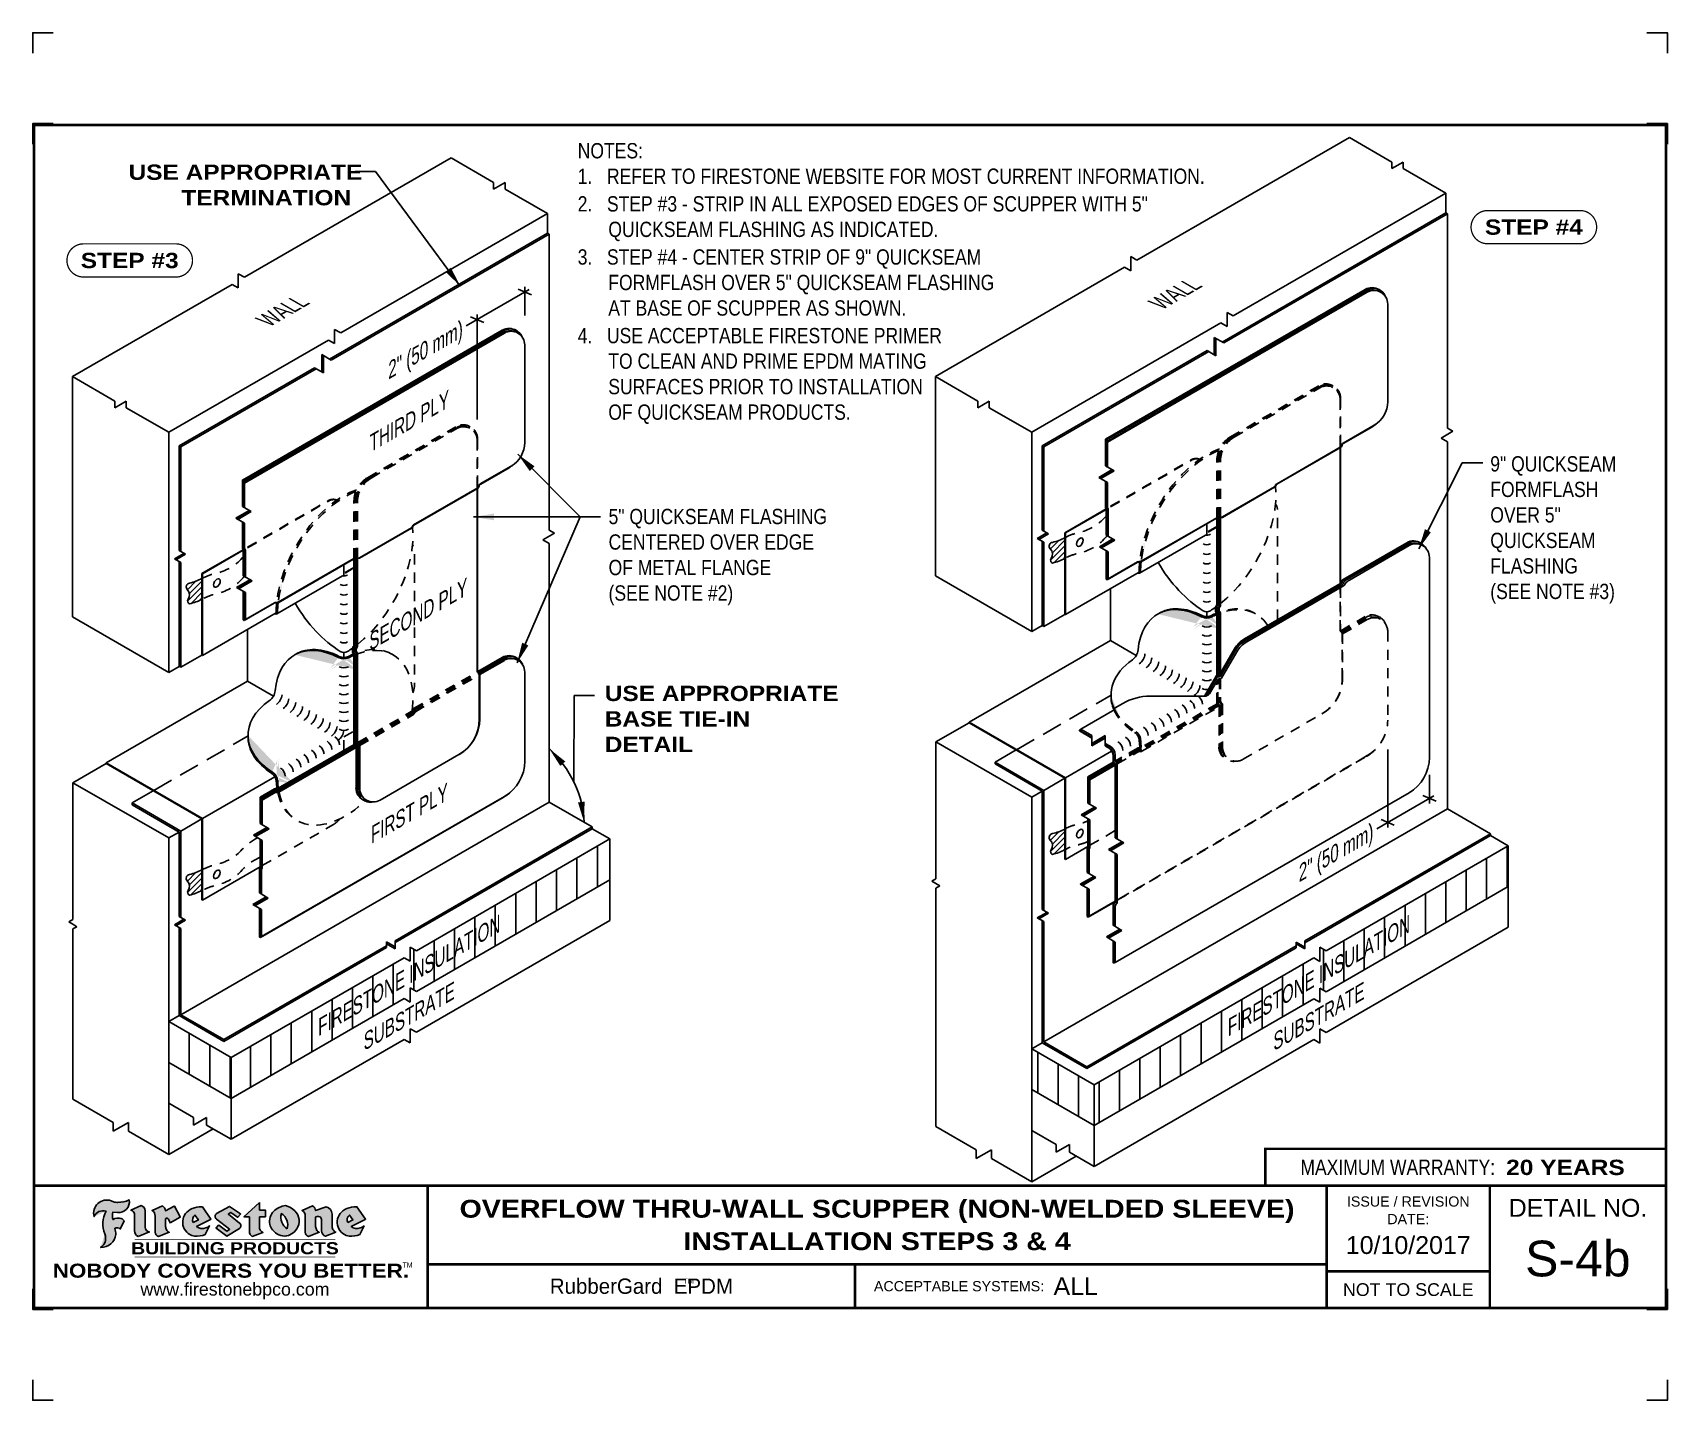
# Model space of a CAD drawing. Header units: inches. Extents: x 277.4 to 297.5, y 38.5 to 55.2.
import ezdxf
from ezdxf.enums import TextEntityAlignment as Align

# ---------------------------------------------------------------- set-up
doc = ezdxf.new("R2010")
doc.units = ezdxf.units.IN
doc.header["$MEASUREMENT"] = 0
doc.linetypes.add('HIDDEN', pattern=[0.375, 0.25, -0.125])
doc.linetypes.add('HIDDEN2', pattern=[0.1875, 0.125, -0.0625])
doc.layers.get('0').update_dxf_attribs({"linetype": 'CONTINUOUS'})
doc.layers.get('DEFPOINTS').update_dxf_attribs({"linetype": 'CONTINUOUS'})
for name, color, linetype in [('FSBP-ACCESSORY-OTHER', 7, 'CONTINUOUS'), ('FSBP-ANNO-NOTE', 7, 'CONTINUOUS'), ('FSBP-INSULATION', 7, 'CONTINUOUS'), ('FSBP-MEMBRANE', 7, 'CONTINUOUS'), ('FSBP-SEALANTS', 1, 'CONTINUOUS'), ('FSBP-SUBSTRATE-GENERIC', 9, 'CONTINUOUS'), ('FSBP-TTLB', 7, 'CONTINUOUS'), ('FSBP-TTLB-BORDER', 7, 'CONTINUOUS'), ('FSBP-TTLB-TEXT', 7, 'CONTINUOUS'), ('FSBP-WALL-CURB', 9, 'CONTINUOUS')]:
    doc.layers.add(name, color=color, linetype=linetype)
doc.styles.add('FSBP_ARIAL', font='arial.ttf')
doc.styles.add('FSBP_ARIAL_BOLD', font='')
doc.styles.add('FSBP_ARIAL_NAR', font='ARIALN.TTF')
doc.styles.add('FSBP_BANKGOTHIC', font='bgothm.ttf')
doc.styles.get('FSBP_ARIAL_BOLD').set_extended_font_data('Arial Black')
doc.dimstyles.new('FSBP-LEADER', dxfattribs={"dimtxt": 0.1875, "dimasz": 0.25, "dimexe": 0.0625, "dimexo": 0.125, "dimgap": 0.125, "dimtad": 0, "dimtih": 1, "dimtoh": 1, "dimdec": 4, "dimzin": 0, "dimdsep": 46, "dimlunit": 4, "dimtxsty": 'FSBP_ARIAL_NAR', "dimcen": 0.09375, "dimclrd": 256, "dimclre": 256, "dimclrt": 256, "dimadec": 0, "dimazin": 0, "dimtfac": 1, "dimtdec": 4, "dimtofl": 0, "dimtmove": 0, "dimatfit": 3, "dimfxl": 0, "dimtolj": 1, "dimtzin": 0, "dimlwd": -1, "dimlwe": -1, "dimarcsym": 0})
pattern_1 = [(135, (114.723633, 25.63342), (-0.022097087, -0.022097087), []), (135, (114.708008, 25.63342), (-0.022097087, -0.022097087), [])]

msp = doc.modelspace()

# ---------------------------------------------------------------- texts
at = {"layer": 'FSBP-ANNO-NOTE', "style": 'FSBP_ARIAL_BOLD'}
for s, p in [('STEP #4', (295.843, 52.829)), ('STEP #3', (278.636, 52.42))]:
    msp.add_text(s, height=0.1875, dxfattribs=at).set_placement(p, align=Align.MIDDLE_CENTER)
at = {"layer": 'FSBP-ANNO-NOTE', "linetype": 'Continuous', "style": 'FSBP_ARIAL_NAR'}
for s, oblique, p in [('WALL', 330, (291.494, 52.039)), ('WALL', 330, (280.556, 51.83)), ('SUBSTRATE', 30, (282.015, 43.134)), ('SUBSTRATE', 30, (293.163, 43.131))]:
    msp.add_text(s, height=0.1875, rotation=30, dxfattribs=dict(at, oblique=oblique)).set_placement(p, align=Align.MIDDLE)
at = {"layer": 'FSBP-ANNO-NOTE', "style": 'FSBP_ARIAL_NAR', "oblique": 30}
for p in [(282.671, 51.567), (293.829, 45.404)]:
    msp.add_text('2" (50 mm)', height=0.1875, rotation=30, dxfattribs=at).set_placement(p, align=Align.MIDDLE_RIGHT)
for s, p in [('THIRD PLY', (282.016, 50.425)), ('SECOND PLY', (282.126, 48.058)), ('FIRST PLY', (282.016, 45.619)), ('FIRESTONE INSULATION', (282.015, 43.634)), ('FIRESTONE INSULATION', (293.163, 43.631))]:
    msp.add_text(s, height=0.1875, rotation=30, dxfattribs=at).set_placement(p, align=Align.MIDDLE)
at = {"layer": 'FSBP-ANNO-NOTE', "char_height": 0.1875, "attachment_point": 1}
for s, width, heights, insert, style in [('\\A1;NOTES:\\P1.   REFER TO FIRESTONE WEBSITE FOR MOST CURRENT INFORMATION.\\P{\\H0.08333x;\\W9.4179;        \\W1;\\P}2.   STEP #3 - STRIP IN ALL EXPOSED EDGES OF SCUPPER WITH 5" \\P{\\W6.27837; }QUICKSEAM FLASHING AS INDICATED. {\\H0.08333x;\\P\\P}3.   STEP #4 - CENTER STRIP OF 9" QUICKSEAM \\P{\\W6.27837; }FORMFLASH OVER 5" QUICKSEAM FLASHING \\P{\\W6.27837; }AT BASE OF SCUPPER AS SHOWN. {\\H0.0832x; \\P\\H1.0016x;\\W9.4176;        \\W1;\\P}4.   USE ACCEPTABLE FIRESTONE PRIMER\\P{\\W6.27837; }TO CLEAN AND PRIME EPDM MATING\\P{\\W6.27837; }SURFACES PRIOR TO INSTALLATION \\P{\\W6.27837; }OF QUICKSEAM PRODUCTS.', 8.11488, [4.276], (284.126, 53.859), 'FSBP_ARIAL_NAR'), ('{\\W1.96186; }USE APPROPRIATE \\P{\\W9.72467; }TERMINATION', 2.90484, [0.554], (278.458, 53.596), 'FSBP_ARIAL_BOLD'), ('5" QUICKSEAM FLASHING CENTERED OVER EDGE \\POF METAL FLANGE \\P(SEE NOTE #2)', 2.90484, [1.217], (284.504, 49.376), 'FSBP_ARIAL_NAR'), ('USE APPROPRIATE BASE TIE-IN DETAIL', 2.90484, [0.554], (284.457, 47.208), 'FSBP_ARIAL_BOLD')]:
    msp.add_mtext_dynamic_manual_height_columns(s, width=width, gutter_width=5, heights=heights, dxfattribs=dict(at, insert=insert, style=style))
at = {"layer": 'FSBP-ANNO-NOTE', "insert": (295.309, 50.021), "char_height": 0.1875, "width": 2.06052, "attachment_point": 1, "style": 'FSBP_ARIAL_NAR'}
msp.add_mtext('9" QUICKSEAM \\PFORMFLASH \\POVER 5" QUICKSEAM \\PFLASHING\\P(SEE NOTE #3)', dxfattribs=at)

# ---------------------------------------------------------------- blocks, each defined once
blk = doc.blocks.new('TTLB-EPDM_2')
at = {"layer": 'FSBP-TTLB-TEXT'}
h = blk.add_hatch(color=1, dxfattribs=at)
edge = h.paths.add_edge_path()
edge.add_arc((1.037, -0.198), 0.132, 264.041, 370.3106)
edge.add_arc((1.028, 0.121), 0.327, 270.0506, 295.2346, ccw=False)
edge.add_arc((1.023, -0.067), 0.139, 249.3281, 272.0749, ccw=False)
edge.add_line((0.974, -0.197), (0.947, -0.185))
edge.add_arc((0.894, -0.339), 0.163, 70.8459, 194.3325)
edge.add_arc((0.844, -0.426), 0.118, 70.9695, 156.9641, ccw=False)
edge.add_arc((1.153, -0.468), 0.311, 150.3231, 203.2084)
edge.add_arc((0.756, -0.641), 0.122, 0.8849, 24.3467, ccw=False)
edge.add_arc((0.749, -0.648), 0.129, -58.3666, 3.6217, ccw=False)
edge.add_arc((0.826, -0.579), 0.178, 267.2205, 354.1382)
edge.add_arc((0.79, -0.601), 0.213, 0.9996, 21.005)
edge.add_arc((1.019, -0.567), 0.0514, 40.8212, 125.5273, ccw=False)
edge.add_line((1.058, -0.533), (1.103, -0.431))
edge.add_arc((1.041, -0.47), 0.0733, 32.3168, 66.3148)
edge.add_arc((1.032, -0.506), 0.11, 69.8179, 125.2547)
edge.add_arc((1.128, -0.369), 0.166, 164.157, 196.5811, ccw=False)
edge.add_line((0.968, -0.324), (1.024, -0.329))
h = blk.add_hatch(color=1, dxfattribs=at)
edge = h.paths.add_edge_path()
edge.add_line((1.275, -0.622), (1.415, -0.566))
edge.add_arc((1.421, -0.509), 0.0573, 181.9718, 264.3185, ccw=False)
edge.add_line((1.364, -0.511), (1.363, -0.31))
edge.add_arc((1.294, -0.31), 0.0691, 0.0934, 72.4283)
edge.add_line((1.315, -0.244), (1.187, -0.302))
edge.add_arc((1.175, -0.359), 0.0573, -0.0174, 78.3221, ccw=False)
edge.add_line((1.233, -0.359), (1.233, -0.555))
edge.add_arc((1.306, -0.556), 0.0731, 179.4272, 245.3846)
h = blk.add_hatch(color=1, dxfattribs=at)
edge = h.paths.add_edge_path()
edge.add_line((1.792, -0.384), (1.722, -0.252))
edge.add_arc((1.72, -0.253), 0.00231, 27.872, 117.3767)
edge.add_line((1.719, -0.251), (1.611, -0.307))
edge.add_arc((1.547, -0.306), 0.0636, 359.1658, 425.8794)
edge.add_line((1.573, -0.248), (1.447, -0.305))
edge.add_arc((1.408, -0.37), 0.076, -3.4414, 59.0799, ccw=False)
edge.add_line((1.484, -0.375), (1.484, -0.572))
edge.add_arc((1.541, -0.568), 0.057, 184.1557, 255.3066)
edge.add_line((1.526, -0.623), (1.657, -0.571))
edge.add_arc((1.688, -0.502), 0.0752, 207.5161, 245.6492, ccw=False)
edge.add_arc((1.721, -0.491), 0.109, 179.4823, 204.5538, ccw=False)
edge.add_line((1.612, -0.49), (1.612, -0.413))
edge.add_arc((1.629, -0.414), 0.0169, 28.3562, 174.855, ccw=False)
edge.add_arc((1.627, -0.42), 0.0211, 22.2169, 40.1021, ccw=False)
edge.add_line((1.647, -0.412), (1.667, -0.455))
edge.add_arc((1.669, -0.454), 0.00231, 204.5451, 299.6324)
edge.add_line((1.67, -0.456), (1.791, -0.387))
edge.add_line((1.791, -0.387), (1.792, -0.384))
h = blk.add_hatch(color=1, dxfattribs=at)
h.paths.add_polyline_path([(2.063, -0.258, 0.025243), (2.025, -0.261, 0.121361), (1.902, -0.301, 0.615167), (1.933, -0.61, 0.053068), (1.968, -0.618, 0.115093), (2.099, -0.599), (2.151, -0.494, -0.087554), (2.104, -0.519, -0.265592), (1.993, -0.501), (2.165, -0.414, 0.451895), (2.166, -0.411)])
h.paths.add_polyline_path([(2.014, -0.419), (1.951, -0.452, -0.372053), (1.973, -0.361)], flags=16)
h = blk.add_hatch(color=1, dxfattribs=at)
edge = h.paths.add_edge_path()
edge.add_arc((2.26, -0.378), 0.0415, 123.2081, 232.2027, ccw=False)
edge.add_line((2.238, -0.343), (2.394, -0.254))
edge.add_arc((2.395, -0.256), 0.00231, 55.6464, 119.6543, ccw=False)
edge.add_line((2.396, -0.254), (2.532, -0.347))
edge.add_arc((2.53, -0.349), 0.00231, -42.7311, 54.4661, ccw=False)
edge.add_line((2.532, -0.35), (2.498, -0.387))
edge.add_arc((2.497, -0.385), 0.00231, 233.7527, 317.2689, ccw=False)
edge.add_line((2.495, -0.387), (2.414, -0.327))
edge.add_arc((2.412, -0.329), 0.00231, 53.7527, 124.4136)
edge.add_line((2.411, -0.327), (2.383, -0.347))
edge.add_arc((2.384, -0.349), 0.00231, 124.4136, 231.8459)
edge.add_line((2.383, -0.351), (2.52, -0.458))
edge.add_arc((2.494, -0.491), 0.0415, -55.2123, 51.8459, ccw=False)
edge.add_line((2.518, -0.525), (2.364, -0.618))
edge.add_arc((2.363, -0.616), 0.00231, 233.2956, 301.2087, ccw=False)
edge.add_line((2.362, -0.618), (2.231, -0.52))
edge.add_arc((2.233, -0.519), 0.00231, 135.5134, 233.218, ccw=False)
edge.add_line((2.231, -0.517), (2.263, -0.485))
edge.add_arc((2.264, -0.486), 0.00231, 53.0353, 135.5134, ccw=False)
edge.add_line((2.266, -0.484), (2.362, -0.557))
edge.add_arc((2.363, -0.555), 0.00231, 233.0353, 302.2363)
edge.add_line((2.364, -0.557), (2.394, -0.538))
edge.add_arc((2.393, -0.536), 0.00231, 302.2363, 412.2027)
edge.add_line((2.394, -0.534), (2.235, -0.41))
h = blk.add_hatch(color=1, dxfattribs=at)
edge = h.paths.add_edge_path()
edge.add_line((2.763, -0.207), (2.763, -0.297))
edge.add_arc((2.766, -0.297), 0.00231, 180, 270)
edge.add_line((2.766, -0.299), (2.835, -0.299))
edge.add_arc((2.835, -0.302), 0.00231, 0, 90, ccw=False)
edge.add_line((2.838, -0.302), (2.838, -0.379))
edge.add_arc((2.835, -0.379), 0.00231, 270, 360, ccw=False)
edge.add_line((2.835, -0.381), (2.766, -0.381))
edge.add_arc((2.766, -0.384), 0.00231, 90, 180)
edge.add_line((2.763, -0.384), (2.763, -0.503))
edge.add_arc((2.837, -0.507), 0.0734, 177.0803, 245.325)
edge.add_line((2.806, -0.574), (2.675, -0.623))
edge.add_arc((2.709, -0.564), 0.0675, 177.0345, 239.6926, ccw=False)
edge.add_line((2.641, -0.561), (2.641, -0.384))
edge.add_arc((2.639, -0.384), 0.00231, 360, 450)
edge.add_line((2.639, -0.381), (2.573, -0.381))
edge.add_line((2.573, -0.381), (2.763, -0.207))
h = blk.add_hatch(color=1, dxfattribs=at)
edge = h.paths.add_edge_path(flags=16)
edge.add_arc((2.94, -0.485), 0.168, 344.5559, 417.014)
edge.add_arc((3.194, -0.388), 0.168, 164.5559, 237.014)
edge = h.paths.add_edge_path()
edge.add_arc((3.069, -0.44), 0.183, 136.0915, 191.2134)
edge.add_arc((3.065, -0.432), 0.18, 194.0167, 240.6664)
edge.add_arc((3.098, -0.385), 0.238, 239.2975, 264.289)
edge.add_arc((3.049, -0.419), 0.204, 277.1987, 326.5036)
edge.add_arc((3.078, -0.434), 0.171, 325.3769, 406.3828)
edge.add_arc((3.012, -0.49), 0.257, 44.2846, 73.829)
edge.add_arc((3.117, -0.498), 0.258, 97.5029, 134.1039)
h = blk.add_hatch(color=1, dxfattribs=at)
edge = h.paths.add_edge_path()
edge.add_line((3.323, -0.572), (3.323, -0.375))
edge.add_arc((3.247, -0.37), 0.076, 356.5586, 419.0799)
edge.add_line((3.286, -0.305), (3.412, -0.248))
edge.add_arc((3.386, -0.306), 0.0636, 0.3963, 65.8794, ccw=False)
edge.add_line((3.45, -0.306), (3.581, -0.259))
edge.add_arc((3.556, -0.353), 0.0969, 2.367, 75.1862, ccw=False)
edge.add_line((3.653, -0.349), (3.653, -0.488))
edge.add_arc((3.762, -0.491), 0.109, 178.3666, 204.5538)
edge.add_arc((3.729, -0.502), 0.0752, 207.5161, 245.2241)
edge.add_line((3.698, -0.57), (3.573, -0.621))
edge.add_arc((3.595, -0.553), 0.0718, 180.3329, 251.5102, ccw=False)
edge.add_line((3.524, -0.553), (3.524, -0.415))
edge.add_arc((3.486, -0.415), 0.0373, 359.3451, 449.05)
edge.add_arc((3.483, -0.442), 0.0645, 86.294, 119.8211)
edge.add_line((3.451, -0.386), (3.451, -0.49))
edge.add_arc((3.56, -0.491), 0.109, 179.4823, 204.5538)
edge.add_arc((3.527, -0.502), 0.0752, 207.5161, 245.6492)
edge.add_line((3.496, -0.571), (3.365, -0.623))
edge.add_arc((3.38, -0.568), 0.0569, 183.9299, 255.3185, ccw=False)
h = blk.add_hatch(color=1, dxfattribs=at)
h.paths.add_polyline_path([(3.958, -0.258, 0.025243), (3.919, -0.261, 0.108564), (3.808, -0.294, 0.64259), (3.827, -0.61, 0.053068), (3.862, -0.618, 0.115093), (3.993, -0.599), (4.046, -0.494, -0.087554), (3.999, -0.519, -0.265592), (3.887, -0.501), (4.06, -0.414, 0.451895), (4.061, -0.411)])
h.paths.add_polyline_path([(3.909, -0.419), (3.845, -0.452, -0.372053), (3.867, -0.361)], flags=16)
at = {"layer": 'DEFPOINTS', "linetype": 'Continuous', "ltscale": 1.75}
for points in [[(-0.016, 13.881), (-0.016, 14.131), (0.234, 14.131)], [(20.016, 13.881), (20.016, 14.131), (19.766, 14.131)], [(-0.016, -2.381), (-0.016, -2.631), (0.234, -2.631)], [(20.016, -2.381), (20.016, -2.631), (19.766, -2.631)]]:
    blk.add_lwpolyline(points, dxfattribs=at)
at = {"layer": 'DEFPOINTS', "color": 1}
for points in [[(0.234, 13.016), (-0.016, 13.016), (-0.016, 12.766)], [(20.016, 12.766), (20.016, 13.016), (19.766, 13.016)], [(0.234, -1.516), (-0.016, -1.516), (-0.016, -1.266)], [(20.016, -1.266), (20.016, -1.516), (19.766, -1.516)]]:
    blk.add_lwpolyline(points, dxfattribs=at)
at = {"layer": 'FSBP-TTLB', "const_width": 0.0312}
blk.add_lwpolyline([(15.09, 0), (20, 0), (20, 0.451), (15.09, 0.451)], close=True, dxfattribs=at)
for points in [[(0, 0), (0, -1.5), (20, -1.5), (20, 0), (0, 0)], [(4.825, 0), (4.825, -0.964)], [(15.84, 0), (15.84, -0.964)], [(17.841, 0), (17.841, -1.5)], [(20, 0), (20, -1.5)], [(4.825, -0.964), (15.84, -0.964)], [(4.825, -0.964), (4.825, -1.5)], [(15.84, -0.964), (15.84, -1.5)], [(15.84, -1.049), (17.841, -1.049)]]:
    blk.add_lwpolyline(points, dxfattribs=at)
at = {"layer": 'FSBP-TTLB-BORDER', "const_width": 0.0312}
blk.add_lwpolyline([(20, 0), (20, 13), (0, 13), (0, 0)], dxfattribs=at)
at = {"layer": 'FSBP-TTLB-TEXT', "color": 1}
blk.add_line((0.736, -0.38), (0.736, -0.38), dxfattribs=at)
for points in [[(1.024, -0.329, 0.500051), (1.167, -0.175, -0.11033), (1.028, -0.206, -0.099579), (0.974, -0.197), (0.947, -0.185, 0.597816), (0.736, -0.38, -0.393883), (0.883, -0.314, 0.234941), (0.867, -0.591, -0.10273), (0.878, -0.639, -0.277269), (0.817, -0.757, 0.398543), (1.003, -0.597, 0.087512), (0.989, -0.525, -0.387403), (1.058, -0.533), (1.103, -0.431, 0.149442), (1.07, -0.403, 0.24672), (0.969, -0.416, -0.142429), (0.968, -0.324), (1.024, -0.329)], [(2.166, -0.411), (2.063, -0.258, 0.025243), (2.025, -0.261, 0.108564), (1.914, -0.294, 0.64259), (1.933, -0.61, 0.053068), (1.968, -0.618, 0.115093), (2.099, -0.599), (2.151, -0.494, -0.087554), (2.104, -0.519, -0.265592), (1.993, -0.501), (2.165, -0.414)], [(2.763, -0.207), (2.763, -0.297, 0.414214), (2.766, -0.299), (2.835, -0.299, -0.414214), (2.838, -0.302), (2.838, -0.379, -0.414214), (2.835, -0.381), (2.766, -0.381, 0.414214), (2.763, -0.384), (2.763, -0.503, 0.306899), (2.806, -0.574), (2.675, -0.623, -0.280419), (2.641, -0.561), (2.641, -0.384, 0.414214), (2.639, -0.381), (2.573, -0.381), (2.763, -0.207)], [(4.061, -0.411), (3.958, -0.258, 0.025243), (3.919, -0.261, 0.108564), (3.808, -0.294, 0.64259), (3.827, -0.61, 0.053068), (3.862, -0.618, 0.115093), (3.993, -0.599), (4.046, -0.494, -0.087554), (3.999, -0.519, -0.265592), (3.887, -0.501), (4.06, -0.414)], [(4.06, -0.414, 0.451895), (4.061, -0.411, 0.451895)]]:
    blk.add_lwpolyline(points, format="xyb", dxfattribs=at)
for points in [[(1.275, -0.622), (1.415, -0.566, -0.37561), (1.364, -0.511), (1.363, -0.31, 0.326536), (1.315, -0.244), (1.187, -0.302, -0.355786), (1.233, -0.359), (1.233, -0.555, 0.296011)], [(1.792, -0.384), (1.722, -0.252, 0.411684), (1.719, -0.251), (1.611, -0.307, 0.299603), (1.573, -0.248), (1.447, -0.305, -0.279776), (1.484, -0.375), (1.484, -0.572, 0.320829), (1.526, -0.623), (1.657, -0.571, -0.16794), (1.622, -0.537, -0.109833), (1.612, -0.49), (1.612, -0.413, -0.743335), (1.643, -0.406, -0.078198), (1.647, -0.412), (1.667, -0.455, 0.440465), (1.67, -0.456), (1.791, -0.387)], [(1.951, -0.452), (2.014, -0.419), (1.973, -0.361, 0.372053)], [(2.235, -0.41, -0.515004), (2.238, -0.343), (2.394, -0.254, -0.286782), (2.396, -0.254), (2.532, -0.347, -0.451503), (2.532, -0.35), (2.498, -0.387, -0.381444), (2.495, -0.387), (2.414, -0.327, 0.318472), (2.411, -0.327), (2.383, -0.347, 0.506409), (2.383, -0.351), (2.52, -0.458, -0.50436), (2.518, -0.525), (2.364, -0.618, -0.305316), (2.362, -0.618), (2.231, -0.52, -0.45417), (2.231, -0.517), (2.263, -0.485, -0.376264), (2.266, -0.484), (2.362, -0.557, 0.31147), (2.364, -0.557), (2.394, -0.538, 0.520381), (2.394, -0.534)], [(2.938, -0.313, 0.245263), (2.89, -0.475, 0.206406), (2.977, -0.589, 0.10948), (3.074, -0.621, 0.218515), (3.219, -0.531, 0.368949), (3.196, -0.31, 0.129631), (3.083, -0.243, 0.161074)], [(3.103, -0.53, 0.327131), (3.032, -0.343, 0.327131)], [(3.323, -0.572), (3.323, -0.375, 0.279776), (3.286, -0.305), (3.412, -0.248, -0.293762), (3.45, -0.306), (3.581, -0.259, -0.328876), (3.653, -0.349), (3.653, -0.488, 0.114763), (3.662, -0.537, 0.166033), (3.698, -0.57), (3.573, -0.621, -0.320956), (3.524, -0.553), (3.524, -0.415, 0.412706), (3.487, -0.378, 0.147342), (3.451, -0.386), (3.451, -0.49, 0.109833), (3.461, -0.537, 0.16794), (3.496, -0.571), (3.365, -0.623, -0.321973), (3.323, -0.572, 29.147628)], [(3.845, -0.452), (3.909, -0.419), (3.867, -0.361, 0.372053)]]:
    blk.add_lwpolyline(points, format="xyb", close=True, dxfattribs=at)
at = {"layer": 'FSBP-TTLB-TEXT'}
for points, const_width in [([(1.234, -0.658), (3.691, -0.658)], 0.00781), ([(1.234, -0.876), (3.691, -0.876)], 0.00781), ([(10.062, -0.964), (10.062, -1.5)], 0.0312)]:
    blk.add_lwpolyline(points, dxfattribs=dict(at, const_width=const_width))
at = {"layer": 'FSBP-TTLB-TEXT', "color": 1}
for centre, start, end in [((1.79, -0.385), 299.6324, 27.872), ((2.164, -0.412), 296.7305, 34.0023)]:
    blk.add_arc(centre, 0.00231, start, end, dxfattribs=at)
at = {"layer": 'FSBP-TTLB-TEXT', "style": 'FSBP_ARIAL_NAR'}
blk.add_text('MAXIMUM WARRANTY:', height=0.1875, dxfattribs=at).set_placement((17.905, 0.226), align=Align.MIDDLE_RIGHT)
at = {"layer": 'FSBP-TTLB-TEXT'}
for s, height, style, p in [('ISSUE / REVISION', 0.125, 'FSBP_ARIAL', (16.841, -0.194)), ('DETAIL NO.', 0.2188, 'FSBP_ARIAL', (18.921, -0.272)), ('DATE:', 0.125, 'FSBP_ARIAL', (16.841, -0.41)), ('www.firestonebpco.com', 0.15625, 'FSBP_ARIAL', (2.463, -1.269)), ('RubberGard  EPDM', 0.1875, 'FSBP_BANKGOTHIC', (7.443, -1.232)), ('TM', 0.0625, 'FSBP_BANKGOTHIC', (8.023, -1.17)), ('NOT TO SCALE', 0.15625, 'FSBP_ARIAL', (16.841, -1.274))]:
    blk.add_text(s, height=height, dxfattribs=dict(at, style=style)).set_placement(p, align=Align.MIDDLE_CENTER)
at = {"layer": 'FSBP-TTLB-TEXT', "lineweight": 18, "style": 'FSBP_ARIAL_BOLD'}
blk.add_text('BUILDING PRODUCTS', height=0.14844, dxfattribs=at).set_placement((2.463, -0.767), align=Align.MIDDLE_CENTER)
at = {"layer": 'FSBP-TTLB-TEXT', "color": 1}
for s, height, style, p in [('NOBODY COVERS YOU BETTER.', 0.17188, 'FSBP_ARIAL_BOLD', (2.413, -1.042)), ('TM', 0.0625, 'FSBP_BANKGOTHIC', (4.577, -0.973))]:
    blk.add_text(s, height=height, dxfattribs=dict(at, style=style)).set_placement(p, align=Align.MIDDLE_CENTER)
at = {"layer": 'FSBP-TTLB-TEXT', "style": 'FSBP_ARIAL'}
blk.add_text('ACCEPTABLE SYSTEMS:', height=0.125, dxfattribs=at).set_placement((10.293, -1.232), align=Align.MIDDLE_LEFT)
at = {"layer": 'FSBP-TTLB-TEXT'}
for tag, height, style, p in [('MAXIMUM_WARRANTY', 0.188, 'FSBP_ARIAL_BOLD', (18.04, 0.224)), ('ACCPT_SYSTEMS', 0.219, 'FSBP_ARIAL', (12.494, -1.232))]:
    blk.add_attdef(tag, text='', height=height, dxfattribs=dict(at, style=style)).set_placement(p, align=Align.MIDDLE_LEFT)
for tag, height, style, p in [('DETAIL_DESCP_LINE_1', 0.219, 'FSBP_ARIAL_BOLD', (10.331, -0.283)), ('DETAIL_DESCP_LINE_2', 0.219, 'FSBP_ARIAL_BOLD', (10.331, -0.681)), ('ISSUE_REV_DATE', 0.219, 'FSBP_ARIAL', (16.841, -0.728)), ('DETAIL_NUMBER', 0.438, 'FSBP_ARIAL', (18.919, -0.893))]:
    blk.add_attdef(tag, text='', height=height, dxfattribs=dict(at, style=style)).set_placement(p, align=Align.MIDDLE_CENTER)

# ---------------------------------------------------------------- hatches: boundary and pattern name
at = {"layer": 'FSBP-ACCESSORY-OTHER'}
h = msp.add_hatch(dxfattribs=at)
h.set_pattern_fill('STEEL', color=256, scale=0.25, angle=90, style=0)
h.set_pattern_definition(pattern_1)
h.paths.add_polyline_path([(290.602, 49.368, 0.060284), (290.601, 49.375), (290.096, 49.083), (290.102, 49.08)])
h = msp.add_hatch(dxfattribs=at)
h.set_pattern_fill('STEEL', color=256, scale=0.25, style=0)
h.set_pattern_definition([(45, (25.03788, -33.833046), (-0.022097087, 0.022097087), []), (45, (25.03788, -33.81742), (-0.022097087, 0.022097087), [])])
h.paths.add_polyline_path([(290.102, 49.08), (290.096, 49.083), (290.096, 48.083), (290.102, 48.08)])
h = msp.add_hatch(dxfattribs=at)
h.set_pattern_fill('STEEL', color=256, scale=0.25, angle=90, style=0)
h.set_pattern_definition(pattern_1)
h.paths.add_polyline_path([(280.027, 48.868, 0.060284), (280.026, 48.875), (279.521, 48.583), (279.527, 48.58)])
h = msp.add_hatch(dxfattribs=at)
h.set_pattern_fill('STEEL', color=256, scale=0.25, style=0)
h.set_pattern_definition([(45, (14.462895, -34.333046), (-0.022097087, 0.022097087), []), (45, (14.462895, -34.31742), (-0.022097087, 0.022097087), [])])
h.paths.add_polyline_path([(279.527, 48.58), (279.521, 48.583), (279.521, 47.583), (279.527, 47.58)])
h = msp.add_hatch(dxfattribs=at)
h.set_pattern_fill('STEEL', color=256, scale=0.25, style=0)
h.set_pattern_definition([(45, (25.03788, -34.333046), (-0.022097087, 0.022097087), []), (45, (25.03788, -34.31742), (-0.022097087, 0.022097087), [])])
h.paths.add_polyline_path([(290.102, 46.08), (289.505, 46.424), (289.498, 46.421), (290.096, 46.076), (290.096, 45.083), (290.102, 45.08)])
h.paths.add_polyline_path([(288.921, 46.762), (288.921, 46.754), (289.498, 46.421), (289.505, 46.424)])
h = msp.add_hatch(dxfattribs=at)
h.set_pattern_fill('STEEL', color=256, scale=0.25, style=0)
h.set_pattern_definition([(45, (14.462895, -34.833046), (-0.022097087, 0.022097087), []), (45, (14.462895, -34.81742), (-0.022097087, 0.022097087), [])])
h.paths.add_polyline_path([(279.527, 45.58), (278.93, 45.924), (278.923, 45.921), (279.521, 45.576), (279.521, 44.583), (279.527, 44.58)])
h.paths.add_polyline_path([(278.346, 46.262), (278.346, 46.254), (278.923, 45.921), (278.93, 45.924)])
at = {"layer": 'FSBP-INSULATION'}
h = msp.add_hatch(dxfattribs=at)
h.set_pattern_fill('LINE', color=256, scale=2, angle=90, style=0)
h.set_pattern_definition([(90, (127.6163, 25.63342), (-0.25, 2e-17), [])])
h.paths.add_polyline_path([(279.879, 42.651), (279.879, 42.151), (281.998, 43.374), (282.073, 43.331), (282.073, 43.504), (282.149, 43.461), (284.521, 44.83), (284.521, 45.33), (282.149, 43.961), (282.073, 44.004), (282.073, 43.831), (281.998, 43.874)])
h.paths.add_polyline_path([(279.115, 43.092), (279.115, 42.592), (279.879, 42.151), (279.879, 42.651)])
h.paths.add_polyline_path([(280.888, 42.847), (283.329, 44.192), (283.329, 44.528), (280.888, 43.183)], flags=24)
h = msp.add_hatch(dxfattribs=at)
h.set_pattern_fill('LINE', color=256, scale=2, angle=90, style=0)
h.set_pattern_definition([(90, (138.76437, 25.63096), (-0.25, 2e-17), [])])
h.paths.add_polyline_path([(290.454, 42.317), (290.454, 41.817), (293.146, 43.372), (293.222, 43.328), (293.222, 43.502), (293.297, 43.458), (295.529, 44.747), (295.529, 45.247), (293.297, 43.958), (293.222, 44.002), (293.222, 43.828), (293.146, 43.872)])
h.paths.add_polyline_path([(290.454, 42.317), (289.69, 42.758), (289.69, 42.258), (290.454, 41.817)])
h.paths.add_polyline_path([(292.036, 42.845), (294.478, 44.19), (294.478, 44.526), (292.036, 43.181)], flags=24)
at = {"layer": 'FSBP-MEMBRANE'}
h = msp.add_hatch(color=256, dxfattribs=at)
h.paths.add_polyline_path([(294.784, 52.992), (294.765, 53.004), (292.022, 51.42), (292.042, 51.409)])
h.paths.add_polyline_path([(291.946, 51.464), (291.927, 51.476), (291.927, 51.265), (291.946, 51.253)])
h.paths.add_polyline_path([(291.859, 51.304), (291.84, 51.315), (289.817, 50.147), (289.837, 50.136)])
h.paths.add_polyline_path([(289.837, 50.136), (289.817, 50.147), (289.817, 49.114), (289.837, 49.103)])
h.paths.add_polyline_path([(289.896, 49.069), (289.876, 49.08), (289.758, 49.012), (289.778, 49.001)])
h.paths.add_polyline_path([(289.837, 48.967), (289.817, 48.978), (289.817, 47.945), (289.837, 47.934)])
h = msp.add_hatch(color=256, dxfattribs=at)
h.paths.add_polyline_path([(283.776, 52.742), (283.757, 52.754), (281.085, 51.211), (281.104, 51.2)])
h.paths.add_polyline_path([(281.009, 51.255), (280.989, 51.266), (280.989, 51.055), (281.009, 51.044)])
h.paths.add_polyline_path([(280.922, 51.094), (280.902, 51.106), (279.242, 50.147), (279.262, 50.136)])
h.paths.add_polyline_path([(279.262, 50.136), (279.242, 50.147), (279.242, 48.864), (279.262, 48.853)])
h.paths.add_polyline_path([(279.321, 48.819), (279.301, 48.83), (279.183, 48.762), (279.203, 48.751)])
h.paths.add_polyline_path([(279.262, 48.717), (279.242, 48.728), (279.242, 47.445), (279.262, 47.434)])
h = msp.add_hatch(color=256, dxfattribs=at)
h.paths.add_polyline_path([(290.628, 48.849), (290.615, 48.857), (290.615, 48.527), (290.628, 48.52)])
h.paths.add_polyline_path([(290.71, 48.992), (290.697, 49), (290.533, 48.904), (290.546, 48.897)])
h.paths.add_polyline_path([(290.628, 49.369, 0.124612), (290.623, 49.383, -0.124612), (290.619, 49.396), (290.619, 49.699), (290.606, 49.707), (290.606, 49.396, 0.124612), (290.61, 49.382, -0.124612), (290.615, 49.369), (290.615, 49.047), (290.628, 49.04)])
h.paths.add_polyline_path([(290.701, 49.842), (290.688, 49.849), (290.523, 49.754), (290.536, 49.747)])
h.paths.add_polyline_path([(290.619, 50.192), (290.606, 50.199), (290.606, 49.897), (290.619, 49.889)])
h.paths.add_polyline_path([(293.469, 51.838), (293.469, 51.853), (290.606, 50.199), (290.619, 50.192)])
h.paths.add_polyline_path([(293.802, 52.03, -0.255923), (293.962, 52.033, 0.280048), (293.789, 52.037), (293.469, 51.853), (293.469, 51.838)])
h = msp.add_hatch(color=256, dxfattribs=at)
h.paths.add_polyline_path([(280.053, 48.349), (280.04, 48.357), (280.04, 48.027), (280.053, 48.02)])
h.paths.add_polyline_path([(280.135, 48.492), (280.122, 48.5), (279.958, 48.404), (279.971, 48.397)])
h.paths.add_polyline_path([(280.053, 48.869, 0.124612), (280.048, 48.883, -0.124612), (280.044, 48.896), (280.044, 49.199), (280.031, 49.207), (280.031, 48.896, 0.124612), (280.035, 48.882, -0.124612), (280.04, 48.869), (280.04, 48.547), (280.053, 48.54)])
h.paths.add_polyline_path([(280.126, 49.342), (280.113, 49.349), (279.948, 49.254), (279.961, 49.247)])
h.paths.add_polyline_path([(280.044, 49.692), (280.031, 49.699), (280.031, 49.397), (280.044, 49.389)])
h.paths.add_polyline_path([(282.894, 51.338), (282.894, 51.353), (280.031, 49.699), (280.044, 49.692)])
h.paths.add_polyline_path([(283.227, 51.53, -0.255923), (283.387, 51.533, 0.280048), (283.214, 51.537), (282.894, 51.353), (282.894, 51.338)])
for points in [[(292.003, 49.265, -0.045299), (291.99, 49.265, 0.00259), (291.99, 49.266), (291.99, 48.195, -0.145855), (291.981, 48.176, 0.145855), (291.972, 48.158), (291.972, 48.132, 0.145855), (291.981, 48.114, -0.145855), (291.99, 48.095), (291.99, 47.345, 0.056783), (291.996, 47.35), (292.003, 47.36), (292.003, 48.099, 0.145855), (291.994, 48.118, -0.145855), (291.985, 48.136), (291.985, 48.154, -0.145855), (291.994, 48.172, 0.145855), (292.003, 48.191)], [(293.509, 48.431, 0.219395), (293.53, 48.458, -0.108413), (293.582, 48.503), (294.313, 48.925, -0.250594), (294.47, 48.93, 0.285456), (294.294, 48.936), (293.532, 48.496, 0.219395), (293.511, 48.469, -0.219395), (293.491, 48.442), (292.305, 47.758, 0.131652), (292.183, 47.636), (292.004, 47.326, -0.16688), (291.982, 47.318, 0.16688), (291.96, 47.31), (291.829, 47.082, 0.16329), (291.869, 47.108), (291.97, 47.283, -0.16688), (291.992, 47.292, 0.16688), (292.014, 47.3), (292.202, 47.625, -0.131652), (292.324, 47.747)], [(281.428, 48.765, -0.045299), (281.415, 48.765, 0.00259), (281.415, 48.766), (281.415, 47.695, -0.145855), (281.406, 47.676, 0.145855), (281.397, 47.658), (281.397, 47.632, 0.145855), (281.406, 47.614, -0.145855), (281.415, 47.595), (281.415, 46.513, 0.153487), (281.428, 46.49, -0.153487), (281.441, 46.468), (281.441, 45.958, 0.280048), (281.53, 45.81, -0.255923), (281.454, 45.95), (281.454, 46.475, 0.153487), (281.441, 46.498, -0.153487), (281.428, 46.521), (281.428, 47.599, 0.145855), (281.419, 47.618, -0.145855), (281.41, 47.636), (281.41, 47.654, -0.145855), (281.419, 47.672, 0.145855), (281.428, 47.691)], [(290.712, 44.067), (290.693, 44.078), (290.693, 43.827), (290.712, 43.816)]]:
    msp.add_hatch(color=256, dxfattribs=at).paths.add_polyline_path(points)
h = msp.add_hatch(color=256, dxfattribs=at)
edge = h.paths.add_edge_path()
edge.add_ellipse((291.853, 49.07), major_axis=(-0.587, -1.016), ratio=0.57735, start_angle=307.1534, end_angle=314.0635, ccw=False)
edge.add_arc((291.012, 48.768), 0.0453, 269.6166, 294.0903, ccw=False)
edge.add_ellipse((291.835, 49.08), major_axis=(-0.587, -1.016), ratio=0.57735, start_angle=307.9427, end_angle=315)
edge.add_line((291.005, 48.601), (290.988, 48.591))
edge.add_line((290.988, 48.591), (290.991, 48.589))
edge.add_arc((291.002, 48.607), 0.0208, 240, 299.5978)
edge.add_line((291.012, 48.589), (291.012, 48.589))
edge.add_arc((291.002, 48.607), 0.0208, 300.4022, 358.0248)
h = msp.add_hatch(color=256, dxfattribs=at)
edge = h.paths.add_edge_path()
edge.add_ellipse((281.278, 48.57), major_axis=(-0.587, -1.016), ratio=0.57735, start_angle=307.1534, end_angle=314.0635, ccw=False)
edge.add_arc((280.437, 48.268), 0.0453, 269.6166, 294.0903, ccw=False)
edge.add_ellipse((281.26, 48.58), major_axis=(-0.587, -1.016), ratio=0.57735, start_angle=307.9427, end_angle=315)
edge.add_line((280.43, 48.101), (280.413, 48.091))
edge.add_line((280.413, 48.091), (280.417, 48.089))
edge.add_arc((280.427, 48.107), 0.0208, 240, 299.5978)
edge.add_line((280.437, 48.089), (280.437, 48.089))
edge.add_arc((280.427, 48.107), 0.0208, 300.4022, 358.0248)
h = msp.add_hatch(color=256, dxfattribs=at)
edge = h.paths.add_edge_path()
edge.add_ellipse((291.835, 47.08), major_axis=(0.587, -1.016), ratio=0.57735, start_angle=138.8588, end_angle=180.8455)
edge.add_ellipse((291.818, 47.07), major_axis=(0.587, -1.016), ratio=0.57735, start_angle=137.7928, end_angle=179.1545, ccw=False)
edge.add_arc((291.835, 48.162), 0.125, 245.9624, 296.1324)
edge.add_ellipse((291.853, 47.07), major_axis=(-0.587, -1.016), ratio=0.57735, start_angle=577.6643, end_angle=582.2072, ccw=False)
edge.add_line((291.959, 48.082), (291.959, 48.084))
edge.add_arc((291.923, 48.079), 0.0358, 8.4871, 30.2925)
edge.add_ellipse((291.835, 47.08), major_axis=(-0.587, -1.016), ratio=0.57735, start_angle=576.7703, end_angle=581.1412)
edge.add_arc((291.835, 48.18), 0.125, 243.4595, 296.5405, ccw=False)
h = msp.add_hatch(color=256, dxfattribs=at)
edge = h.paths.add_edge_path()
edge.add_ellipse((281.26, 46.58), major_axis=(0.587, -1.016), ratio=0.57735, start_angle=138.8588, end_angle=180.8455)
edge.add_ellipse((281.243, 46.57), major_axis=(0.587, -1.016), ratio=0.57735, start_angle=137.7928, end_angle=179.1545, ccw=False)
edge.add_arc((281.26, 47.662), 0.125, 245.9624, 296.1324)
edge.add_ellipse((281.278, 46.57), major_axis=(-0.587, -1.016), ratio=0.57735, start_angle=577.6643, end_angle=582.2072, ccw=False)
edge.add_line((281.384, 47.582), (281.384, 47.584))
edge.add_arc((281.348, 47.579), 0.0358, 8.4871, 30.2925)
edge.add_ellipse((281.26, 46.58), major_axis=(-0.587, -1.016), ratio=0.57735, start_angle=576.7703, end_angle=581.1412)
edge.add_arc((281.26, 47.68), 0.125, 243.4595, 296.5405, ccw=False)
h = msp.add_hatch(color=256, dxfattribs=at)
edge = h.paths.add_edge_path()
edge.add_line((283.227, 47.519), (282.925, 47.345))
edge.add_arc((282.883, 47.336), 0.0437, 12.2543, 29.5673)
edge.add_line((282.921, 47.357), (283.214, 47.526))
edge.add_arc((283.297, 47.382), 0.167, 57.48, 120, ccw=False)
edge.add_arc((283.31, 47.375), 0.167, 62.6385, 119.9907)
h = msp.add_hatch(color=256, dxfattribs=at)
edge = h.paths.add_edge_path()
edge.add_ellipse((291.835, 47.1), major_axis=(-1.174, 0), ratio=0.57735, start_angle=0.8455, end_angle=14.9355, ccw=False)
edge.add_ellipse((291.835, 47.08), major_axis=(1.174, 0), ratio=0.57735, start_angle=179.1545, end_angle=193.9609)
edge.add_arc((290.652, 46.94), 0.05, 332.4786, 334.6534)
edge.add_arc((290.742, 46.897), 0.05, 145.1773, 154.6534, ccw=False)
h = msp.add_hatch(color=256, dxfattribs=at)
h.paths.add_polyline_path([(290.292, 46.674), (290.292, 46.674), (290.292, 46.653), (290.426, 46.575), (290.426, 46.597)])
h.paths.add_polyline_path([(290.591, 46.575), (290.591, 46.597), (290.426, 46.502), (290.426, 46.48)])
h.paths.add_polyline_path([(290.65, 46.468), (290.591, 46.502), (290.591, 46.48), (290.631, 46.457, -0.267949), (290.693, 46.349), (290.693, 46.285, 0.153487), (290.706, 46.262, -0.153487), (290.719, 46.239), (290.719, 45.339), (290.738, 45.329), (290.738, 46.25, 0.153487), (290.725, 46.273, -0.153487), (290.712, 46.296), (290.712, 46.36, 0.267949)])
h.paths.add_polyline_path([(290.82, 45.281), (290.802, 45.292), (290.637, 45.197), (290.656, 45.186)])
h.paths.add_polyline_path([(290.738, 45.138), (290.719, 45.149), (290.719, 44.564, -0.153487), (290.706, 44.541, 0.153487), (290.693, 44.519), (290.693, 44.268), (290.712, 44.257), (290.712, 44.508, -0.153487), (290.725, 44.531, 0.153487), (290.738, 44.553)])
h.paths.add_polyline_path([(290.794, 44.21), (290.776, 44.22), (290.611, 44.125), (290.63, 44.114)])
h = msp.add_hatch(color=256, dxfattribs=at)
edge = h.paths.add_edge_path()
edge.add_ellipse((281.26, 46.58), major_axis=(-0.587, -1.016), ratio=0.57735, start_angle=318.8588, end_angle=324.6441)
edge.add_arc((280.44, 45.99), 0.0427, 272.4444, 293.5589)
edge.add_ellipse((281.278, 46.57), major_axis=(-0.587, -1.016), ratio=0.57735, start_angle=317.7928, end_angle=323.7529, ccw=False)
edge.add_arc((280.324, 46.039), 0.125, 4.3046, 54.0376)
edge.add_ellipse((281.26, 46.6), major_axis=(-1.174, 0), ratio=0.57735, start_angle=360.8455, end_angle=402.2072, ccw=False)
edge.add_ellipse((281.26, 46.58), major_axis=(-1.174, 0), ratio=0.57735, start_angle=359.1545, end_angle=401.1412)
edge.add_arc((280.307, 46.03), 0.125, 3.4595, 56.5405, ccw=False)
h = msp.add_hatch(color=256, dxfattribs=at)
h.paths.add_polyline_path([(280.251, 44.464), (280.238, 44.471), (280.238, 44.142), (280.251, 44.134)])
h.paths.add_polyline_path([(280.334, 44.606), (280.321, 44.614), (280.156, 44.519), (280.169, 44.511)])
h.paths.add_polyline_path([(280.251, 44.949, -0.164799), (280.256, 44.963, 0.164799), (280.26, 44.976), (280.26, 45.313), (280.247, 45.321), (280.247, 44.984, -0.164799), (280.243, 44.97, 0.164799), (280.238, 44.957), (280.238, 44.661), (280.251, 44.654)])
h.paths.add_polyline_path([(280.343, 45.456), (280.33, 45.464), (280.165, 45.368), (280.178, 45.361)])
h.paths.add_polyline_path([(280.26, 45.806), (280.247, 45.814), (280.247, 45.511), (280.26, 45.504)])
h.paths.add_polyline_path([(280.42, 45.898, -0.137329), (280.442, 45.901, 0.137329), (280.465, 45.905), (281.41, 46.45, 0.075686), (281.405, 46.462), (280.463, 45.918, -0.137329), (280.44, 45.915, 0.137329), (280.417, 45.912), (280.247, 45.814), (280.26, 45.806)])
h = msp.add_hatch(color=256, dxfattribs=at)
h.paths.add_polyline_path([(295.312, 45.372), (295.312, 45.394), (293.036, 44.08), (293.036, 44.058)])
h.paths.add_polyline_path([(292.93, 44.066), (292.93, 44.044), (293.036, 43.983), (293.036, 44.005)])
h.paths.add_polyline_path([(292.93, 43.997), (292.93, 44.019), (290.365, 42.538), (290.365, 42.516)])
h.paths.add_polyline_path([(289.837, 44.317), (289.817, 44.328), (289.817, 42.832), (290.365, 42.516), (290.365, 42.538), (289.837, 42.843)])
h.paths.add_polyline_path([(289.896, 44.419), (289.876, 44.43), (289.758, 44.362), (289.778, 44.351)])
h.paths.add_polyline_path([(289.837, 45.926), (289.24, 46.271), (289.24, 46.249), (289.817, 45.915), (289.817, 44.464), (289.837, 44.453)])
h = msp.add_hatch(color=256, dxfattribs=at)
h.paths.add_polyline_path([(290.393, 44.714), (290.38, 44.721), (290.38, 44.392), (290.393, 44.384)])
h.paths.add_polyline_path([(290.475, 44.856), (290.462, 44.864), (290.298, 44.769), (290.311, 44.761)])
h.paths.add_polyline_path([(290.393, 45.199, -0.164799), (290.398, 45.213, 0.164799), (290.402, 45.226), (290.402, 45.563), (290.389, 45.571), (290.389, 45.234, -0.164799), (290.385, 45.22, 0.164799), (290.38, 45.207), (290.38, 44.911), (290.393, 44.904)])
h.paths.add_polyline_path([(290.485, 45.706), (290.472, 45.714), (290.307, 45.618), (290.32, 45.611)])
h.paths.add_polyline_path([(290.402, 46.056), (290.389, 46.064), (290.389, 45.761), (290.402, 45.754)])
h.paths.add_polyline_path([(290.712, 46.235, 0.075686), (290.707, 46.247), (290.389, 46.064), (290.402, 46.056)])
h = msp.add_hatch(color=256, dxfattribs=at)
h.paths.add_polyline_path([(278.665, 45.771), (278.665, 45.749), (279.242, 45.415), (279.242, 44.381), (279.262, 44.369), (279.262, 45.426)])
h.paths.add_polyline_path([(279.321, 44.335), (279.301, 44.347), (279.183, 44.279), (279.203, 44.267)])
h.paths.add_polyline_path([(279.262, 44.233), (279.242, 44.245), (279.242, 43.165), (279.79, 42.849), (279.79, 42.871), (279.262, 43.176)])
h.paths.add_polyline_path([(281.782, 43.999), (281.782, 44.022), (279.79, 42.871), (279.79, 42.849)])
h.paths.add_polyline_path([(281.782, 44.069), (281.782, 44.046), (281.888, 43.985), (281.888, 44.008)])
h.paths.add_polyline_path([(284.304, 45.455), (284.304, 45.478), (281.888, 44.083), (281.888, 44.06)])
at = {"layer": 'FSBP-SEALANTS'}
h = msp.add_hatch(dxfattribs=at)
h.set_pattern_fill('ANSI31', color=256, scale=0.4, style=0)
h.set_pattern_definition([(45, (31.12521, -51.587417), (-0.035355339, 0.035355339), [])])
h.paths.add_polyline_path([(290.096, 49.022, -0.065045), (289.945, 48.965, 0.622721), (289.917, 48.887, -0.36093), (289.927, 48.768, 0.501334), (289.945, 48.712, 0.065045), (290.096, 48.768)])
h = msp.add_hatch(dxfattribs=at)
h.set_pattern_fill('ANSI31', color=256, scale=0.4, style=0)
h.set_pattern_definition([(45, (20.550223, -52.087417), (-0.035355339, 0.035355339), [])])
h.paths.add_polyline_path([(279.521, 48.522, -0.065045), (279.37, 48.465, 0.622721), (279.342, 48.387, -0.36093), (279.352, 48.268, 0.501334), (279.37, 48.212, 0.065045), (279.521, 48.268)])
h = msp.add_hatch(dxfattribs=at)
h.set_pattern_fill('ANSI31', color=256, scale=0.4, style=0)
h.set_pattern_definition([(45, (31.12521, -55.157913), (-0.035355339, 0.035355339), [])])
h.paths.add_polyline_path([(290.096, 45.451, -0.065045), (289.945, 45.395, 0.622721), (289.917, 45.316, -0.36093), (289.927, 45.197, 0.501334), (289.945, 45.141, 0.065045), (290.096, 45.198)])
h = msp.add_hatch(dxfattribs=at)
h.set_pattern_fill('ANSI31', color=256, scale=0.4, style=0)
h.set_pattern_definition([(45, (20.550223, -55.657913), (-0.035355339, 0.035355339), [])])
h.paths.add_polyline_path([(279.521, 44.951, -0.065045), (279.37, 44.895, 0.622721), (279.342, 44.816, -0.36093), (279.352, 44.697, 0.501334), (279.37, 44.641, 0.065045), (279.521, 44.698)])

# ---------------------------------------------------------------- linework, layer by layer
for p, q in [((284.079, 46.028), (284.081, 47.09)), ((284.081, 47.09), (284.331, 47.09))]:
    msp.add_line(p, q)
at = {"layer": 'FSBP-ACCESSORY-OTHER'}
for p, q in [((290.096, 48.083), (290.096, 49.083)), ((290.096, 49.083), (290.102, 49.08)), ((290.102, 48.08), (290.102, 49.08)), ((291.835, 49.052), (291.835, 49.08)), ((279.521, 47.583), (279.521, 48.583)), ((279.521, 48.583), (279.527, 48.58)), ((279.527, 47.58), (279.527, 48.58)), ((281.26, 48.552), (281.26, 48.58)), ((290.102, 48.08), (290.096, 48.083)), ((291.835, 48.055), (291.835, 48.115)), ((290.654, 47.762), (288.921, 46.762)), ((279.527, 47.58), (279.521, 47.583)), ((281.26, 47.555), (281.26, 47.615)), ((280.079, 47.262), (278.346, 46.262)), ((290.102, 46.08), (288.921, 46.762)), ((288.921, 46.754), (288.921, 46.762)), ((288.921, 46.754), (290.096, 46.076)), ((290.669, 46.407), (290.102, 46.08)), ((279.527, 45.58), (278.346, 46.262)), ((278.346, 46.254), (278.346, 46.262)), ((278.346, 46.254), (279.521, 45.576)), ((280.416, 46.093), (279.527, 45.58)), ((290.096, 46.076), (290.096, 45.083)), ((279.521, 45.576), (279.521, 44.583)), ((290.096, 45.083), (290.102, 45.08)), ((279.521, 44.583), (279.527, 44.58))]:
    msp.add_line(p, q, dxfattribs=at)
at = {"layer": 'FSBP-ACCESSORY-OTHER', "linetype": 'Continuous'}
for p, q in [((291.005, 48.601), (290.102, 48.08)), ((290.654, 47.762), (290.654, 48.398)), ((280.43, 48.101), (279.527, 47.58)), ((280.079, 47.262), (280.079, 47.898)), ((290.654, 47.762), (290.971, 47.579)), ((280.079, 47.262), (280.396, 47.079))]:
    msp.add_line(p, q, dxfattribs=at)
at = {"layer": 'FSBP-ACCESSORY-OTHER', "linetype": 'HIDDEN2', "flags": 128}
for points in [[(291.749, 49.984, 0.228645), (291.641, 49.976), (290.621, 49.387)], [(291.748, 49.983, 0.210649), (291.648, 49.972), (290.624, 49.381)], [(291.769, 49.974, 0.00333), (291.768, 49.975, 0.00333)], [(281.174, 49.484, 0.228645), (281.066, 49.476), (280.046, 48.887)], [(281.173, 49.483, 0.210649), (281.073, 49.472), (280.049, 48.881)], [(281.194, 49.474, 0.00333), (281.193, 49.475, 0.00333)], [(292.701, 48.016), (292.701, 49.364, 0.159264), (292.677, 49.437)], [(282.105, 47.123, 0.104444), (282.126, 47.224), (282.126, 48.864, 0.159264), (282.102, 48.937)]]:
    msp.add_lwpolyline(points, format="xyb", dxfattribs=at)
at = {"layer": 'FSBP-ACCESSORY-OTHER', "flags": 128}
for points in [[(290.601, 49.375), (290.096, 49.083)], [(290.602, 49.368), (290.102, 49.08)], [(280.026, 48.875), (279.521, 48.583)], [(280.027, 48.868), (279.527, 48.58)]]:
    msp.add_lwpolyline(points, dxfattribs=at)
at = {"layer": 'FSBP-ACCESSORY-OTHER', "linetype": 'HIDDEN2', "flags": 128}
for points in [[(291.835, 49.08), (291.835, 49.191)], [(291.959, 49.159), (291.835, 49.088)], [(291.959, 49.151), (291.835, 49.08)], [(281.26, 48.58), (281.26, 48.691)], [(281.384, 48.659), (281.26, 48.588)], [(281.384, 48.651), (281.26, 48.58)], [(281.26, 46.58), (281.384, 46.651)]]:
    msp.add_lwpolyline(points, dxfattribs=at)
at = {"layer": 'FSBP-ACCESSORY-OTHER', "linetype": 'HIDDEN2'}
for points in [[(281.26, 46.414), (281.26, 46.58)], [(290.402, 45.253), (290.712, 45.432)]]:
    msp.add_lwpolyline(points, dxfattribs=at)
at = {"layer": 'FSBP-ACCESSORY-OTHER'}
for points in [[(290.102, 46.08), (290.102, 45.08)], [(279.527, 45.58), (279.527, 44.58)], [(290.102, 45.08), (290.376, 45.238)], [(279.527, 44.58), (280.234, 44.988)]]:
    msp.add_lwpolyline(points, dxfattribs=at)
at = {"layer": 'FSBP-ACCESSORY-OTHER', "linetype": 'HIDDEN2'}
msp.add_lwpolyline([(280.26, 45.003), (281.135, 45.508, 0.104444), (281.212, 45.577)], format="xyb", dxfattribs=at)
at = {"layer": 'FSBP-ACCESSORY-OTHER', "linetype": 'Continuous'}
for centre in [(290.28, 48.967), (279.705, 48.467), (290.279, 45.396), (279.704, 44.896)]:
    msp.add_ellipse(centre, major_axis=(-0.0287, -0.0497), ratio=0.57735, dxfattribs=at)
at = {"layer": 'FSBP-ANNO-NOTE'}
for p, q in [((283.477, 51.747), (283.477, 52.095)), ((283.531, 52.064), (282.761, 51.619)), ((283.558, 51.998), (283.395, 52.067)), ((282.976, 51.661), (282.813, 51.731)), ((282.894, 50.472), (282.894, 51.759)), ((294.052, 45.471), (294.052, 46.427)), ((294.563, 45.766), (294.563, 46.114)), ((294.617, 45.86), (293.918, 45.456)), ((294.644, 45.794), (294.482, 45.863)), ((294.133, 45.498), (293.97, 45.568))]:
    msp.add_line(p, q, dxfattribs=at)
at = {"layer": 'FSBP-ANNO-NOTE', "const_width": 0.0156}
for points in [[(295.277, 52.625), (296.409, 52.625, 1), (296.409, 53.032), (295.277, 53.032, 1)], [(278.07, 52.217), (279.202, 52.217, 1), (279.202, 52.624), (278.07, 52.624, 1)]]:
    msp.add_lwpolyline(points, format="xyb", close=True, dxfattribs=at)
at = {"layer": 'FSBP-ANNO-NOTE'}
for points in [[(283.776, 46.438, 0, 0.082, 0), (283.943, 46.252, 0.082, 0.082, 0)], [(284.204, 45.536, 0, 0.082, 0), (284.17, 45.783, 0.082, 0.082, 0)]]:
    msp.add_lwpolyline(points, format="xyseb", dxfattribs=at)
msp.add_ellipse((283.613, 45.877), major_axis=(-0.418, 0.723), ratio=0.57735, start_param=3.926991, end_param=5.2183, dxfattribs=at)
at = {"layer": 'FSBP-INSULATION', "linetype": 'Continuous'}
for p, q in [((282.149, 43.961), (284.521, 45.33)), ((284.521, 45.33), (284.304, 45.455)), ((284.521, 45.33), (284.521, 44.83)), ((295.529, 45.247), (295.312, 45.372)), ((293.297, 43.958), (295.529, 45.247)), ((295.529, 45.247), (295.529, 44.747)), ((282.149, 43.461), (284.521, 44.83)), ((293.297, 43.458), (295.529, 44.747)), ((279.879, 42.651), (281.998, 43.874)), ((282.073, 43.831), (281.998, 43.874)), ((282.073, 43.831), (282.073, 44.004)), ((282.073, 44.004), (282.149, 43.961)), ((290.454, 42.317), (293.146, 43.872)), ((293.222, 43.828), (293.146, 43.872)), ((293.222, 43.828), (293.222, 44.002)), ((293.222, 44.002), (293.297, 43.958)), ((282.073, 43.331), (282.073, 43.504)), ((282.073, 43.504), (282.149, 43.461)), ((293.222, 43.328), (293.222, 43.502)), ((293.222, 43.502), (293.297, 43.458)), ((279.879, 42.151), (281.998, 43.374)), ((282.073, 43.331), (281.998, 43.374)), ((290.454, 41.817), (293.146, 43.372)), ((293.222, 43.328), (293.146, 43.372)), ((279.115, 43.092), (279.242, 43.165)), ((279.879, 42.651), (279.115, 43.092)), ((279.115, 43.092), (279.115, 42.592)), ((289.69, 42.758), (289.817, 42.832)), ((290.454, 42.317), (289.69, 42.758)), ((289.69, 42.758), (289.69, 42.258)), ((279.115, 42.592), (279.879, 42.151)), ((279.879, 42.651), (279.879, 42.151)), ((290.454, 42.317), (290.454, 41.817)), ((289.69, 42.258), (290.454, 41.817))]:
    msp.add_line(p, q, dxfattribs=at)
at = {"layer": 'FSBP-MEMBRANE', "linetype": 'Continuous'}
for p, q in [((294.765, 53.004), (292.022, 51.42)), ((294.784, 52.992), (292.042, 51.409)), ((294.784, 52.992), (294.765, 53.004)), ((294.784, 50.365), (294.784, 52.992)), ((283.757, 52.754), (281.085, 51.211)), ((283.776, 52.742), (281.104, 51.2)), ((283.776, 52.742), (283.757, 52.754)), ((283.776, 49.116), (283.776, 52.742)), ((291.84, 51.315), (289.817, 50.147)), ((291.859, 51.304), (289.837, 50.136)), ((291.946, 51.253), (291.84, 51.315)), ((291.927, 51.476), (292.042, 51.409)), ((291.927, 51.476), (291.927, 51.265)), ((291.946, 51.464), (291.946, 51.253)), ((280.902, 51.106), (279.242, 50.147)), ((280.922, 51.094), (279.262, 50.136)), ((281.009, 51.044), (280.902, 51.106)), ((280.989, 51.266), (281.104, 51.2)), ((280.989, 51.266), (280.989, 51.055)), ((281.009, 51.255), (281.009, 51.044)), ((294.85, 50.327), (294.706, 50.244)), ((294.85, 50.327), (294.784, 50.365)), ((279.242, 50.147), (279.262, 50.136)), ((279.242, 50.147), (279.242, 48.864)), ((279.262, 50.136), (279.262, 48.853)), ((289.817, 50.147), (289.837, 50.136)), ((289.817, 50.147), (289.817, 49.114)), ((289.837, 50.136), (289.837, 49.103)), ((294.706, 50.244), (294.784, 50.198)), ((294.784, 45.699), (294.784, 50.198)), ((290.701, 49.842), (290.593, 49.904)), ((290.675, 49.857), (290.51, 49.762)), ((290.51, 49.762), (290.619, 49.699)), ((290.688, 49.849), (290.523, 49.754)), ((290.701, 49.842), (290.536, 49.747)), ((280.1, 49.357), (279.935, 49.262)), ((280.113, 49.349), (279.948, 49.254)), ((280.126, 49.342), (279.961, 49.247)), ((280.126, 49.342), (280.018, 49.404)), ((279.935, 49.262), (280.044, 49.199)), ((283.842, 49.078), (283.698, 48.995)), ((283.842, 49.078), (283.776, 49.116)), ((289.876, 49.08), (289.758, 49.012)), ((289.896, 49.069), (289.817, 49.114)), ((283.698, 48.995), (283.776, 48.95)), ((283.776, 45.783), (283.776, 48.95)), ((289.758, 49.012), (289.837, 48.967)), ((289.896, 49.069), (289.778, 49.001)), ((289.817, 48.978), (289.817, 47.945)), ((289.837, 48.967), (289.837, 47.934)), ((290.684, 49.007), (290.52, 48.912)), ((290.52, 48.912), (290.628, 48.849)), ((290.697, 49), (290.533, 48.904)), ((290.71, 48.992), (290.546, 48.897)), ((290.71, 48.992), (290.602, 49.055)), ((279.301, 48.83), (279.183, 48.762)), ((279.183, 48.762), (279.262, 48.717)), ((279.321, 48.819), (279.203, 48.751)), ((279.321, 48.819), (279.242, 48.864)), ((279.242, 48.728), (279.242, 47.445)), ((279.262, 48.717), (279.262, 47.434)), ((280.109, 48.507), (279.945, 48.412)), ((280.122, 48.5), (279.958, 48.404)), ((280.135, 48.492), (279.971, 48.397)), ((280.135, 48.492), (280.027, 48.555)), ((279.945, 48.412), (280.053, 48.349)), ((290.591, 46.597), (290.426, 46.502)), ((290.426, 46.472), (290.426, 46.597)), ((290.591, 46.575), (290.426, 46.48)), ((290.591, 46.567), (290.426, 46.472)), ((290.591, 46.597), (290.591, 46.472)), ((289.817, 45.915), (289.817, 44.464)), ((289.837, 45.926), (289.837, 44.453)), ((279.262, 43.176), (283.776, 45.783)), ((289.837, 42.843), (294.784, 45.699)), ((290.459, 45.721), (290.294, 45.626)), ((290.472, 45.714), (290.307, 45.618)), ((290.485, 45.706), (290.32, 45.611)), ((290.485, 45.706), (290.376, 45.769)), ((280.317, 45.471), (280.152, 45.376)), ((280.343, 45.456), (280.234, 45.519)), ((281.888, 44.083), (284.304, 45.478)), ((284.304, 45.455), (284.304, 45.478)), ((290.294, 45.626), (290.402, 45.563)), ((279.242, 45.415), (279.242, 44.381)), ((279.262, 45.426), (279.262, 44.369)), ((280.152, 45.376), (280.26, 45.313)), ((280.33, 45.464), (280.165, 45.368)), ((280.343, 45.456), (280.178, 45.361)), ((281.888, 44.06), (284.304, 45.455)), ((290.794, 45.296), (290.63, 45.201)), ((290.802, 45.292), (290.637, 45.197)), ((290.82, 45.281), (290.656, 45.186)), ((290.82, 45.281), (290.712, 45.344)), ((293.036, 44.08), (295.312, 45.394)), ((293.036, 44.058), (295.312, 45.372)), ((295.312, 45.372), (295.312, 45.394)), ((290.63, 45.201), (290.738, 45.138)), ((290.45, 44.871), (290.285, 44.776)), ((290.475, 44.856), (290.367, 44.919)), ((290.285, 44.776), (290.393, 44.714)), ((290.462, 44.864), (290.298, 44.769)), ((290.475, 44.856), (290.311, 44.761)), ((280.308, 44.621), (280.143, 44.526)), ((280.143, 44.526), (280.251, 44.464)), ((280.321, 44.614), (280.156, 44.519)), ((280.334, 44.606), (280.169, 44.511)), ((280.334, 44.606), (280.225, 44.669)), ((279.301, 44.347), (279.183, 44.279)), ((279.183, 44.279), (279.262, 44.233)), ((279.321, 44.335), (279.203, 44.267)), ((279.321, 44.335), (279.242, 44.381)), ((289.876, 44.43), (289.758, 44.362)), ((289.758, 44.362), (289.837, 44.317)), ((289.896, 44.419), (289.778, 44.351)), ((289.896, 44.419), (289.817, 44.464)), ((289.817, 44.328), (289.817, 42.832)), ((289.837, 44.317), (289.837, 42.843)), ((290.794, 44.21), (290.686, 44.272)), ((279.242, 44.245), (279.242, 43.165)), ((279.262, 44.233), (279.262, 43.176)), ((281.888, 43.985), (281.888, 44.083)), ((290.768, 44.225), (290.604, 44.129)), ((290.604, 44.129), (290.712, 44.067)), ((290.776, 44.22), (290.611, 44.125)), ((290.794, 44.21), (290.63, 44.114)), ((293.036, 43.983), (293.036, 44.08)), ((279.79, 42.871), (281.782, 44.022)), ((279.79, 42.849), (281.782, 43.999)), ((281.782, 44.069), (281.888, 44.008)), ((281.782, 44.069), (281.782, 43.999)), ((281.888, 43.985), (281.782, 44.046)), ((290.365, 42.538), (292.93, 44.019)), ((290.365, 42.516), (292.93, 43.997)), ((292.93, 44.066), (293.036, 44.005)), ((292.93, 44.066), (292.93, 43.997)), ((293.036, 43.983), (292.93, 44.044)), ((279.79, 42.849), (279.242, 43.165)), ((290.365, 42.516), (289.817, 42.832))]:
    msp.add_line(p, q, dxfattribs=at)
at = {"layer": 'FSBP-MEMBRANE'}
for p, q in [((290.593, 50.228), (290.606, 50.22)), ((290.606, 50.22), (290.606, 50.199)), ((290.619, 50.192), (290.606, 50.199)), ((280.018, 49.728), (280.031, 49.72)), ((280.031, 49.72), (280.031, 49.699)), ((280.044, 49.692), (280.031, 49.699)), ((292.003, 49.272), (292.003, 49.286)), ((291.012, 48.589), (291.818, 49.054)), ((281.428, 48.772), (281.428, 48.786)), ((280.437, 48.089), (281.243, 48.554)), ((290.615, 48.507), (290.602, 48.514)), ((290.628, 48.52), (290.615, 48.527)), ((290.615, 48.527), (290.615, 48.507)), ((290.628, 48.52), (290.628, 48.52)), ((290.991, 48.589), (290.988, 48.591)), ((280.417, 48.089), (280.413, 48.091)), ((290.096, 48.083), (289.837, 47.934)), ((280.04, 48.007), (280.027, 48.014)), ((280.053, 48.02), (280.04, 48.027)), ((280.04, 48.027), (280.04, 48.007)), ((280.053, 48.02), (280.053, 48.02)), ((289.837, 47.934), (289.817, 47.945)), ((279.521, 47.583), (279.262, 47.434)), ((282.902, 47.382), (283.201, 47.555)), ((282.909, 47.371), (283.214, 47.547)), ((282.921, 47.357), (283.214, 47.526)), ((282.925, 47.345), (283.227, 47.519)), ((279.262, 47.434), (279.242, 47.445)), ((282.925, 47.345), (282.925, 46.8)), ((283.477, 47.375), (283.477, 46.285)), ((290.274, 46.663), (290.292, 46.674)), ((290.292, 46.674), (290.292, 46.674)), ((290.292, 46.674), (290.292, 46.653)), ((290.292, 46.674), (290.426, 46.597)), ((290.274, 46.663), (290.274, 46.655)), ((290.292, 46.653), (290.274, 46.663)), ((290.274, 46.655), (290.426, 46.567)), ((290.292, 46.653), (290.426, 46.575)), ((290.591, 46.502), (290.65, 46.468)), ((290.591, 46.48), (290.631, 46.457)), ((281.41, 46.45), (281.41, 45.955)), ((281.423, 46.457), (281.423, 45.948)), ((289.24, 46.271), (289.498, 46.421)), ((290.693, 46.349), (290.693, 46.285)), ((290.712, 46.36), (290.712, 46.296)), ((289.837, 45.926), (289.24, 46.271)), ((289.24, 46.271), (289.24, 46.249)), ((289.817, 45.915), (289.24, 46.249)), ((290.096, 46.076), (289.837, 45.926)), ((290.376, 46.092), (290.389, 46.085)), ((290.719, 46.239), (290.719, 45.339)), ((290.738, 46.25), (290.738, 45.329)), ((278.665, 45.771), (278.923, 45.921)), ((290.389, 46.064), (290.402, 46.056)), ((279.262, 45.426), (278.665, 45.771)), ((278.665, 45.771), (278.665, 45.749)), ((279.242, 45.415), (278.665, 45.749)), ((280.234, 45.842), (280.247, 45.835)), ((280.238, 44.121), (283.214, 45.839)), ((280.247, 45.814), (280.26, 45.806)), ((280.251, 44.134), (283.227, 45.852)), ((284.304, 45.478), (283.776, 45.783)), ((295.312, 45.394), (294.784, 45.699)), ((279.521, 45.576), (279.262, 45.426)), ((290.719, 45.149), (290.719, 44.564)), ((290.738, 45.138), (290.738, 44.553)), ((290.38, 44.371), (290.71, 44.561)), ((290.393, 44.384), (290.712, 44.568)), ((290.38, 44.371), (290.367, 44.378)), ((290.393, 44.384), (290.38, 44.392)), ((290.393, 44.384), (290.393, 44.384)), ((280.238, 44.121), (280.225, 44.128)), ((280.251, 44.134), (280.238, 44.142)), ((280.251, 44.134), (280.251, 44.134)), ((290.686, 43.81), (290.693, 43.806)), ((290.712, 43.816), (290.693, 43.827)), ((290.693, 43.806), (290.711, 43.817)), ((290.693, 43.806), (290.693, 43.806)), ((279.79, 42.871), (279.262, 43.176)), ((279.79, 42.849), (279.79, 42.871)), ((290.365, 42.538), (289.837, 42.843)), ((290.365, 42.516), (290.365, 42.538))]:
    msp.add_line(p, q, dxfattribs=at)
at = {"layer": 'FSBP-MEMBRANE', "linetype": 'HIDDEN2'}
for p, q in [((293.477, 47.882), (293.776, 48.055)), ((293.484, 47.871), (293.789, 48.047)), ((293.496, 47.857), (293.789, 48.026)), ((293.5, 47.845), (293.5, 47.3)), ((291.985, 46.95), (291.985, 46.455)), ((291.998, 46.957), (291.998, 46.448)), ((290.738, 44.578), (293.789, 46.339))]:
    msp.add_line(p, q, dxfattribs=at)
at = {"layer": 'FSBP-MEMBRANE', "linetype": 'HIDDEN'}
for p, q in [((289.505, 46.424), (290.662, 47.092)), ((278.93, 45.924), (280.087, 46.592))]:
    msp.add_line(p, q, dxfattribs=at)
at = {"layer": 'FSBP-MEMBRANE', "flags": 128}
for points in [[(290.593, 49.904), (290.593, 50.228), (293.776, 52.065, -0.280012), (293.949, 52.061)], [(290.606, 50.22), (293.789, 52.058, -0.470217), (294.029, 51.969)], [(290.606, 49.897), (290.606, 50.199), (293.789, 52.037, -0.280041), (293.962, 52.033)], [(290.619, 49.889), (290.619, 50.192), (293.802, 52.03, -0.57735), (294.052, 51.885), (294.052, 50.689, -0.267949), (293.885, 50.4), (293.507, 50.182, 0.219395), (293.487, 50.155, -0.19907), (293.469, 50.13)], [(280.018, 49.404), (280.018, 49.728), (283.201, 51.565, -0.280012), (283.374, 51.561)], [(280.031, 49.72), (283.214, 51.558, -0.470217), (283.454, 51.469)], [(280.031, 49.397), (280.031, 49.699), (283.214, 51.537, -0.280041), (283.387, 51.533)], [(280.044, 49.389), (280.044, 49.692), (283.227, 51.53, -0.57735), (283.477, 51.385), (283.477, 50.189, -0.267949), (283.31, 49.9), (282.932, 49.682, 0.219395), (282.912, 49.655, -0.19907), (282.894, 49.63)]]:
    msp.add_lwpolyline(points, format="xyb", dxfattribs=at)
at = {"layer": 'FSBP-MEMBRANE', "linetype": 'HIDDEN2'}
for points in [[(292.125, 50.258), (293.211, 50.885)], [(281.55, 49.758), (282.636, 50.385)], [(293.474, 48.411), (293.474, 47.89)], [(291.972, 47.003), (291.972, 47.285)], [(291.959, 46.995), (291.959, 47.263)]]:
    msp.add_lwpolyline(points, dxfattribs=at)
for points in [[(292.138, 50.25), (293.224, 50.877, -0.57735), (293.474, 50.733), (293.474, 50.134)], [(292.169, 50.253), (293.219, 50.86, -0.57735), (293.469, 50.715), (293.469, 50.13)], [(293.379, 50.863, 0.280048), (293.206, 50.867)], [(293.385, 50.881, 0.280048), (293.211, 50.885)], [(281.563, 49.75), (282.649, 50.377, -0.57735), (282.899, 50.233), (282.899, 49.634)], [(281.594, 49.753), (282.644, 50.36, -0.57735), (282.894, 50.215), (282.894, 49.63)], [(282.804, 50.363, 0.280048), (282.631, 50.367)], [(282.81, 50.381, 0.280048), (282.636, 50.385)], [(291.959, 49.268), (291.959, 49.969, -0.267949), (292.125, 50.258)], [(291.972, 49.271), (291.972, 49.962, -0.267949), (292.138, 50.25)], [(291.99, 49.272), (291.99, 49.972, -0.267949), (292.156, 50.261)], [(292.003, 49.272), (292.003, 49.965, -0.267949), (292.169, 50.253)], [(281.384, 48.768), (281.384, 49.469, -0.267949), (281.55, 49.758)], [(281.397, 48.771), (281.397, 49.462, -0.267949), (281.563, 49.75)], [(281.415, 48.772), (281.415, 49.472, -0.267949), (281.581, 49.761)], [(281.428, 48.772), (281.428, 49.465, -0.267949), (281.594, 49.753)], [(292.003, 47.293), (292.003, 47.021, 0.153487), (292.016, 46.998, -0.153487), (292.029, 46.975), (292.029, 46.45, 0.57735), (292.279, 46.306), (293.245, 46.864, 0.267949), (293.495, 47.297), (293.495, 47.842, 0.153487), (293.482, 47.865, -0.153487), (293.469, 47.887), (293.469, 48.408)], [(293.5, 47.845), (293.802, 48.019, -0.577373), (294.052, 47.875), (294.052, 46.785, -0.267949), (293.802, 46.352), (290.738, 44.583)], [(293.474, 47.89, 0.153487), (293.487, 47.868, -0.153487), (293.5, 47.845, 9.315495)], [(291.99, 47.291), (291.99, 47.013, 0.153487), (292.003, 46.99, -0.153487), (292.016, 46.968), (292.016, 46.458, 0.280048), (292.105, 46.31)], [(291.961, 46.987), (291.032, 46.451, -0.137329), (291.009, 46.448, 0.137329), (290.987, 46.444), (290.715, 46.287)], [(291.968, 46.976), (291.034, 46.437, -0.137329), (291.012, 46.434, 0.137329), (290.989, 46.431), (290.722, 46.276)], [(291.98, 46.962), (291.038, 46.418, -0.137329), (291.015, 46.415, 0.137329), (290.992, 46.412), (290.733, 46.262)], [(290.738, 46.25), (290.995, 46.398, -0.137329), (291.017, 46.401, 0.137329), (291.04, 46.405), (291.985, 46.95)], [(291.959, 46.995, 0.153487), (291.972, 46.972, -0.153487), (291.985, 46.95, 9.315495)], [(291.972, 47.003, 0.153487), (291.985, 46.98, -0.153487), (291.998, 46.957, 9.315495)], [(291.007, 46.538, 0.235842), (290.951, 46.634)]]:
    msp.add_lwpolyline(points, format="xyb", dxfattribs=at)
at = {"layer": 'FSBP-MEMBRANE'}
for points in [[(293.914, 50.419, -0.050608), (293.859, 50.379), (293.513, 50.18, 0.219395), (293.492, 50.153, -0.219395), (293.472, 50.126)], [(283.339, 49.919, -0.050608), (283.284, 49.879), (282.938, 49.68, 0.219395), (282.917, 49.653, -0.219395), (282.897, 49.626)], [(290.602, 49.055), (290.602, 49.368, 0.124612), (290.597, 49.382, -0.124612), (290.593, 49.395), (290.593, 49.714)], [(290.615, 49.047), (290.615, 49.369, 0.124612), (290.61, 49.382, -0.124612), (290.606, 49.396), (290.606, 49.707)], [(290.628, 49.04), (290.628, 49.369, 0.124612), (290.623, 49.383, -0.124612), (290.619, 49.396), (290.619, 49.699)], [(292.689, 49.68, 0.219395), (292.675, 49.662, -0.19907), (292.663, 49.645, -0.19907)], [(281.428, 48.765), (281.428, 47.691, -0.145855), (281.419, 47.672, 0.145855), (281.41, 47.654), (281.41, 47.636, 0.145855), (281.419, 47.618, -0.145855), (281.428, 47.599), (281.428, 46.521, 0.153487), (281.441, 46.498, -0.153487), (281.454, 46.475), (281.454, 45.95, 0.57735), (281.704, 45.806), (282.67, 46.364, 0.267949), (282.92, 46.797), (282.92, 47.342, 0.153487), (282.907, 47.365, -0.153487), (282.894, 47.387), (282.894, 49.624)], [(292.666, 49.641), (292.026, 49.271, -0.134379), (291.99, 49.265, 0.134379), (291.955, 49.26), (291.03, 48.726)], [(292.663, 49.645), (292.027, 49.277, -0.134379), (291.991, 49.272, 0.134379), (291.956, 49.266), (291.031, 48.733)], [(292.694, 49.677, 0.219395), (292.68, 49.659, -0.219395), (292.666, 49.641)], [(280.027, 48.555), (280.027, 48.868, 0.124612), (280.022, 48.882, -0.124612), (280.018, 48.895), (280.018, 49.214)], [(280.04, 48.547), (280.04, 48.869, 0.124612), (280.035, 48.882, -0.124612), (280.031, 48.896), (280.031, 49.207)], [(280.053, 48.54), (280.053, 48.869, 0.124612), (280.048, 48.883, -0.124612), (280.044, 48.896), (280.044, 49.199)], [(282.091, 49.141), (281.451, 48.771, -0.134379), (281.415, 48.765, 0.134379), (281.38, 48.76), (280.455, 48.226)], [(282.088, 49.145), (281.452, 48.777, -0.134379), (281.416, 48.772, 0.134379), (281.381, 48.766), (280.456, 48.233)], [(282.114, 49.18, 0.219395), (282.1, 49.162, -0.19907), (282.088, 49.145, -0.19907)], [(282.119, 49.177, 0.219395), (282.105, 49.159, -0.219395), (282.091, 49.141)], [(291.99, 49.266), (291.99, 48.195, -0.145855), (291.981, 48.176, 0.145855), (291.972, 48.158), (291.972, 48.132, 0.145855), (291.981, 48.114, -0.145855), (291.99, 48.095), (291.99, 47.345)], [(292.003, 49.265), (292.003, 48.191, -0.145855), (291.994, 48.172, 0.145855), (291.985, 48.154), (291.985, 48.136, 0.145855), (291.994, 48.118, -0.145855), (292.003, 48.099), (292.003, 47.36)], [(290.292, 46.674), (290.681, 46.899, 0.129461), (290.697, 46.918, -0.129461), (290.713, 46.938), (290.805, 46.991, -0.131652), (291.139, 47.08), (291.806, 47.08, 0.243803), (291.869, 47.108), (291.97, 47.283, -0.16688), (291.992, 47.292, 0.16688), (292.014, 47.3), (292.202, 47.625, -0.131652), (292.324, 47.747), (293.509, 48.431, 0.219395), (293.53, 48.458, -0.108413), (293.582, 48.503), (294.313, 48.925, -0.57735), (294.563, 48.781), (294.563, 46.328, -0.267949), (294.313, 45.895), (290.712, 43.816)], [(291.806, 47.08), (291.952, 47.334, -0.16688), (291.974, 47.342, 0.16688), (291.996, 47.35), (292.176, 47.661, -0.131652), (292.298, 47.783), (293.465, 48.457, 0.219395), (293.486, 48.484, -0.219395), (293.507, 48.51), (294.287, 48.961)], [(292, 47.339), (292.183, 47.656, -0.131652), (292.305, 47.778), (293.473, 48.452, 0.219395), (293.493, 48.479, -0.219395), (293.514, 48.506), (294.294, 48.957, -0.443615), (294.529, 48.881)], [(292.004, 47.326), (292.183, 47.636, -0.131652), (292.305, 47.758), (293.491, 48.442, 0.219395), (293.511, 48.469, -0.219395), (293.532, 48.496), (294.294, 48.936)], [(294.287, 48.961, -0.27466), (294.457, 48.959, -0.27466)], [(294.294, 48.936, -0.285456), (294.47, 48.93, -0.285456)], [(281.415, 48.766), (281.415, 47.695, -0.145855), (281.406, 47.676, 0.145855), (281.397, 47.658), (281.397, 47.632, 0.145855), (281.406, 47.614, -0.145855), (281.415, 47.595), (281.415, 46.513, 0.153487), (281.428, 46.49, -0.153487), (281.441, 46.468), (281.441, 45.958, 0.280048), (281.53, 45.81)], [(291.03, 48.726, -0.134379), (291.007, 48.723, 0.134379), (290.983, 48.719)], [(291.031, 48.733, -0.134379), (291.007, 48.729, 0.134379), (290.984, 48.725)], [(280.455, 48.226, -0.134379), (280.432, 48.223, 0.134379), (280.408, 48.219)], [(280.456, 48.233, -0.134379), (280.432, 48.229, 0.134379), (280.409, 48.225)], [(291.959, 48.205, -0.145855), (291.95, 48.187, 0.145855), (291.941, 48.168, 2.072619)], [(291.959, 48.084, 0.145855), (291.95, 48.103, -0.145855), (291.941, 48.121, -2.072619)], [(291.972, 48.201, -0.145855), (291.963, 48.182, 0.145855), (291.954, 48.164, 2.072619)], [(291.972, 48.089, 0.145855), (291.963, 48.108, -0.145855), (291.954, 48.126, -2.072619)], [(281.384, 47.705, -0.145855), (281.375, 47.687, 0.145855), (281.366, 47.668, 2.072619)], [(281.397, 47.701, -0.145855), (281.388, 47.682, 0.145855), (281.379, 47.664, 2.072619)], [(281.384, 47.584, 0.145855), (281.375, 47.603, -0.145855), (281.366, 47.621, -2.072619)], [(281.397, 47.589, 0.145855), (281.388, 47.608, -0.145855), (281.379, 47.626, -2.072619)], [(282.899, 47.39, 0.153487), (282.912, 47.368, -0.153487), (282.925, 47.345, 9.315495)], [(291.956, 47.323, -0.16688), (291.978, 47.331, 0.16688), (292, 47.339, -2.106412)], [(291.96, 47.31, -0.16688), (291.982, 47.318, 0.16688), (292.004, 47.326, -2.106412)], [(282.086, 46.891, 0.218018), (282.1, 46.909, -0.218018), (282.114, 46.927, 1.812337)], [(282.099, 46.884, 0.218018), (282.113, 46.902, -0.197784), (282.125, 46.919, -0.197784)], [(282.099, 46.863, 0.218018), (282.113, 46.881, -0.197784), (282.125, 46.898, -0.197784)], [(282.112, 46.855, 0.218018), (282.126, 46.873, -0.197784), (282.138, 46.89, -0.197784)], [(281.386, 46.487), (280.457, 45.951, -0.137329), (280.434, 45.948, 0.137329), (280.412, 45.944), (280.234, 45.842)], [(281.393, 46.476), (280.459, 45.937, -0.137329), (280.437, 45.934, 0.137329), (280.414, 45.931), (280.247, 45.835)], [(281.384, 46.495, 0.153487), (281.397, 46.472, -0.153487), (281.41, 46.45, 9.315495)], [(281.397, 46.503, 0.153487), (281.41, 46.48, -0.153487), (281.423, 46.457, 9.315495)], [(281.405, 46.462), (280.463, 45.918, -0.137329), (280.44, 45.915, 0.137329), (280.417, 45.912), (280.247, 45.814)], [(280.26, 45.806), (280.42, 45.898, -0.137329), (280.442, 45.901, 0.137329), (280.465, 45.905), (281.41, 46.45)], [(290.591, 46.472), (290.624, 46.453, -0.267949), (290.686, 46.345), (290.686, 46.281)], [(290.686, 46.281, 0.153487), (290.699, 46.258, -0.153487), (290.712, 46.235, 9.315495)], [(290.693, 46.285, 0.153487), (290.706, 46.262, -0.153487), (290.719, 46.239, 9.315495)], [(290.712, 46.296, 0.153487), (290.725, 46.273, -0.153487), (290.738, 46.25, 9.315495)], [(290.376, 45.578), (290.376, 45.241, -0.164799), (290.372, 45.228, 0.164799), (290.367, 45.214), (290.367, 44.919)], [(290.389, 45.571), (290.389, 45.234, -0.164799), (290.385, 45.22, 0.164799), (290.38, 45.207), (290.38, 44.911)], [(290.402, 45.563), (290.402, 45.226, -0.164799), (290.398, 45.213, 0.164799), (290.393, 45.199), (290.393, 44.904)], [(280.234, 45.328), (280.234, 44.991, -0.164799), (280.23, 44.978, 0.164799), (280.225, 44.964), (280.225, 44.669)], [(280.247, 45.321), (280.247, 44.984, -0.164799), (280.243, 44.97, 0.164799), (280.238, 44.957), (280.238, 44.661)], [(280.26, 45.313), (280.26, 44.976, -0.164799), (280.256, 44.963, 0.164799), (280.251, 44.949), (280.251, 44.654)], [(290.686, 44.523, -0.153487), (290.699, 44.546, 0.153487), (290.712, 44.568, -9.315495)], [(290.693, 44.519, -0.153487), (290.706, 44.541, 0.153487), (290.719, 44.564, -9.315495)], [(290.712, 44.508, -0.153487), (290.725, 44.531, 0.153487), (290.738, 44.553, -9.315495)]]:
    msp.add_lwpolyline(points, format="xyb", dxfattribs=at)
for points in [[(293.469, 50.13), (292.689, 49.68)], [(293.472, 50.126), (292.694, 49.677)], [(293.469, 48.459), (293.469, 50.124)], [(293.474, 50.127), (293.474, 48.463)], [(282.894, 49.63), (282.114, 49.18)], [(282.897, 49.626), (282.119, 49.177)], [(282.899, 49.627), (282.899, 47.39)], [(291.959, 48.205), (291.959, 49.262)], [(291.972, 48.201), (291.972, 49.265)], [(281.384, 47.705), (281.384, 48.762)], [(281.397, 47.701), (281.397, 48.765)], [(290.602, 48.514), (290.602, 48.864)], [(290.615, 48.527), (290.615, 48.857)], [(290.983, 48.719), (290.615, 48.507)], [(290.984, 48.725), (290.628, 48.52), (290.628, 48.849)], [(280.027, 48.014), (280.027, 48.364)], [(280.04, 48.027), (280.04, 48.357)], [(280.409, 48.225), (280.053, 48.02), (280.053, 48.349)], [(280.408, 48.219), (280.04, 48.007)], [(291.941, 48.121), (291.941, 48.168)], [(291.954, 48.126), (291.954, 48.164)], [(291.959, 47.338), (291.959, 48.084)], [(291.972, 47.342), (291.972, 48.089)], [(281.366, 47.621), (281.366, 47.668)], [(281.379, 47.626), (281.379, 47.664)], [(281.384, 46.495), (281.384, 47.584)], [(281.397, 46.503), (281.397, 47.589)], [(291.816, 47.08), (291.956, 47.323)], [(291.829, 47.082), (291.96, 47.31)], [(290.689, 46.272), (290.376, 46.092)], [(290.376, 46.092), (290.376, 45.769)], [(290.696, 46.261), (290.389, 46.085)], [(290.707, 46.247), (290.389, 46.064)], [(290.389, 46.085), (290.389, 45.761)], [(290.402, 46.056), (290.712, 46.235)], [(290.712, 46.235), (290.712, 45.344)], [(290.402, 46.056), (290.402, 45.754)], [(280.234, 45.842), (280.234, 45.519)], [(280.247, 45.835), (280.247, 45.511)], [(280.26, 45.806), (280.26, 45.504)], [(290.712, 45.153), (290.712, 44.568)], [(290.367, 44.729), (290.367, 44.378)], [(290.38, 44.721), (290.38, 44.371)], [(290.393, 44.714), (290.393, 44.384)], [(280.225, 44.479), (280.225, 44.128)], [(280.238, 44.471), (280.238, 44.121)], [(290.686, 44.272), (290.686, 44.523)], [(290.693, 44.268), (290.693, 44.519)], [(290.712, 44.257), (290.712, 44.508)], [(280.251, 44.464), (280.251, 44.134)], [(290.686, 43.81), (290.686, 44.082)], [(290.693, 43.806), (290.693, 44.078)], [(290.712, 43.816), (290.712, 44.067)]]:
    msp.add_lwpolyline(points, dxfattribs=at)
at = {"layer": 'FSBP-MEMBRANE', "linetype": 'HIDDEN2', "flags": 128}
for points in [[(282.114, 46.927), (282.897, 47.379)], [(282.125, 46.919), (282.904, 47.368)], [(282.125, 46.898), (282.916, 47.354)], [(282.138, 46.89), (282.92, 47.342)], [(281.43, 46.512), (282.086, 46.891)], [(281.437, 46.501), (282.099, 46.884)], [(281.449, 46.487), (282.099, 46.863)], [(281.454, 46.475), (282.112, 46.855)]]:
    msp.add_lwpolyline(points, dxfattribs=at)
at = {"layer": 'FSBP-MEMBRANE'}
for centre, radius, start, end in [((291.835, 49.019), 0.0833, 238.4529, 301.5471), ((291.835, 49.136), 0.0833, 258.1584, 301.5471), ((291.835, 48.901), 0.0833, 238.4529, 301.5471), ((291.835, 48.784), 0.0833, 238.4529, 301.5471), ((281.26, 48.636), 0.0833, 258.1584, 301.5471), ((291.002, 48.607), 0.0208, 240, 359.1956), ((291.835, 48.667), 0.0833, 238.4529, 301.5471), ((291.835, 48.55), 0.0833, 238.4529, 301.5471), ((281.26, 48.519), 0.0833, 238.4529, 301.5471), ((281.26, 48.401), 0.0833, 238.4529, 301.5471), ((291.835, 48.433), 0.0833, 238.4529, 301.5471), ((280.427, 48.107), 0.0208, 240, 359.1956), ((281.26, 48.284), 0.0833, 238.4529, 301.5471), ((281.26, 48.167), 0.0833, 238.4529, 301.5471), ((291.835, 48.316), 0.0833, 238.4529, 301.5471), ((291.835, 48.198), 0.0833, 238.4529, 301.5471), ((281.26, 48.05), 0.0833, 238.4529, 301.5471), ((291.835, 48.162), 0.125, 242.4795, 297.5205), ((291.835, 48.052), 0.125, 242.4795, 297.5205), ((291.835, 48.18), 0.125, 243.4595, 296.5405), ((281.26, 47.933), 0.0833, 238.4529, 301.5471), ((281.26, 47.816), 0.0833, 238.4529, 301.5471), ((291.835, 47.942), 0.125, 242.4795, 297.5205), ((291.835, 47.833), 0.125, 242.4795, 297.5205), ((281.26, 47.662), 0.125, 242.4795, 297.5205), ((281.26, 47.68), 0.125, 243.4595, 296.5405), ((281.26, 47.698), 0.0833, 238.4529, 301.5471), ((283.284, 47.41), 0.167, 57.4208, 120), ((283.297, 47.403), 0.167, 19.2111, 120.0541), ((283.297, 47.382), 0.167, 57.4492, 120.0307), ((283.31, 47.375), 0.167, 359.9867, 119.9907), ((290.827, 47.662), 0.167, 305.4715, 354.5285), ((290.911, 47.614), 0.167, 305.4715, 354.5285), ((290.995, 47.565), 0.167, 305.4715, 354.5285), ((291.079, 47.517), 0.167, 305.4715, 354.5285), ((291.835, 47.723), 0.125, 242.4795, 297.5205), ((291.835, 47.614), 0.125, 242.4795, 297.5205), ((281.26, 47.552), 0.125, 242.4795, 297.5205), ((281.26, 47.442), 0.125, 242.4795, 297.5205), ((291.164, 47.468), 0.167, 305.4715, 354.5285), ((291.248, 47.419), 0.167, 305.4715, 354.5285), ((291.332, 47.371), 0.167, 305.4715, 354.5285), ((291.417, 47.322), 0.167, 305.4715, 354.5285), ((291.835, 47.504), 0.125, 242.4795, 297.5205), ((291.835, 47.395), 0.125, 242.4795, 297.5205), ((280.252, 47.162), 0.167, 305.4715, 354.5285), ((280.336, 47.114), 0.167, 305.4715, 354.5285), ((281.26, 47.333), 0.125, 242.4795, 297.5205), ((281.26, 47.223), 0.125, 242.4795, 297.5205), ((291.501, 47.273), 0.167, 305.4715, 354.5285), ((291.585, 47.225), 0.167, 305.4715, 354.5285), ((291.657, 46.977), 0.125, 2.4795, 57.5205), ((291.835, 47.285), 0.125, 242.4795, 278.1388), ((280.42, 47.065), 0.167, 305.4715, 354.5285), ((280.504, 47.017), 0.167, 305.4715, 354.5285), ((280.589, 46.968), 0.167, 305.4715, 354.5285), ((280.673, 46.919), 0.167, 305.4715, 354.5285), ((281.26, 47.114), 0.125, 242.4795, 297.5205), ((281.26, 47.004), 0.125, 242.4795, 297.5205), ((291.372, 46.813), 0.125, 2.4795, 57.5205), ((291.467, 46.868), 0.125, 2.4795, 57.5205), ((291.562, 46.922), 0.125, 2.4795, 57.5205), ((280.757, 46.871), 0.167, 305.4715, 354.5285), ((280.842, 46.822), 0.167, 305.4715, 354.5285), ((280.926, 46.773), 0.167, 305.4715, 354.5285), ((281.01, 46.725), 0.167, 305.4715, 354.5285), ((281.26, 46.895), 0.125, 242.4795, 297.5205), ((281.26, 46.785), 0.125, 242.4795, 297.5205), ((282.425, 46.8), 0.5, 300, 0), ((290.993, 46.594), 0.125, 2.4795, 57.5205), ((291.088, 46.649), 0.125, 2.4795, 57.5205), ((291.183, 46.704), 0.125, 2.4795, 57.5205), ((291.278, 46.758), 0.125, 2.4795, 57.5205), ((280.892, 46.368), 0.125, 2.4795, 57.5205), ((280.987, 46.422), 0.125, 2.4795, 57.5205), ((281.082, 46.477), 0.125, 2.4795, 57.5205), ((281.094, 46.676), 0.167, 305.4715, 354.5285), ((290.682, 46.414), 0.125, 0, 60), ((290.776, 46.469), 0.125, 0, 60), ((280.608, 46.204), 0.125, 2.4795, 57.5205), ((280.703, 46.258), 0.125, 2.4795, 57.5205), ((280.797, 46.313), 0.125, 2.4795, 57.5205), ((282.977, 46.285), 0.5, 300, 360), ((290.568, 46.349), 0.125, 0, 60), ((290.587, 46.36), 0.125, 0, 60), ((280.307, 46.03), 0.125, 3.4595, 56.5405), ((280.324, 46.039), 0.125, 2.4795, 57.5205), ((280.418, 46.094), 0.125, 2.4795, 57.5205), ((280.513, 46.149), 0.125, 2.4795, 57.5205), ((281.576, 45.955), 0.167, 180, 242.5792), ((281.589, 45.948), 0.167, 180, 280.7348), ((282.964, 46.272), 0.5, 300, 316.8131)]:
    msp.add_arc(centre, radius, start, end, dxfattribs=at)
at = {"layer": 'FSBP-MEMBRANE', "linetype": 'HIDDEN2'}
for centre, radius, start, end in [((293.859, 47.91), 0.167, 57.4208, 120), ((293.872, 47.903), 0.167, 19.2111, 120.0541), ((293.872, 47.882), 0.167, 57.4492, 120.0307), ((293, 47.3), 0.5, 300, 0), ((290.899, 46.539), 0.125, 2.4795, 57.5205), ((292.151, 46.455), 0.167, 180, 242.5792), ((292.164, 46.448), 0.167, 180, 280.7348), ((293.539, 46.772), 0.5, 300, 316.8131)]:
    msp.add_arc(centre, radius, start, end, dxfattribs=at)
for centre, major_axis, start_param, end_param in [((291.835, 49.08), (-0.587, -1.016), 3.739092, 5.368437), ((291.853, 49.07), (-0.587, -1.016), 3.770698, 5.354691), ((281.26, 48.58), (-0.587, -1.016), 3.739092, 5.368437), ((281.278, 48.57), (-0.587, -1.016), 3.770698, 5.354691), ((291.853, 49.07), (-0.587, -1.016), 0.967123, 2.46662), ((281.278, 48.57), (-0.587, -1.016), 0.967123, 2.46662), ((291.835, 47.08), (-0.587, -1.016), 9.41002, 10.013838), ((291.853, 47.07), (-0.587, -1.016), 9.13451, 10.028451), ((281.278, 46.57), (-0.587, -1.016), 8.493496, 10.028451), ((281.26, 46.58), (-0.587, -1.016), 9.41002, 10.013838), ((291.835, 47.08), (-1.174, 0), 0.243664, 0.718049), ((291.835, 47.1), (1.174, 0), 3.402265, 3.878248), ((291.835, 47.08), (-0.587, -1.016), 5.565137, 5.666109), ((291.853, 47.07), (-0.587, -1.016), 5.54653, 5.650555), ((281.26, 46.58), (-0.587, -1.016), 5.720634, 6.297943), ((281.278, 46.57), (-0.587, -1.016), 5.704473, 7.367104)]:
    msp.add_ellipse(centre, major_axis=major_axis, ratio=0.57735, start_param=start_param, end_param=end_param, dxfattribs=at)
at = {"layer": 'FSBP-MEMBRANE'}
for centre, major_axis, start_param, end_param in [((291.835, 49.08), (-0.587, -1.016), 5.374614, 5.497787), ((291.853, 49.07), (-0.587, -1.016), 5.360838, 5.481443), ((291.818, 49.07), (0.587, -1.016), 4.724249, 5.466118), ((281.26, 48.58), (-0.587, -1.016), 5.374614, 5.497787), ((281.278, 48.57), (-0.587, -1.016), 5.360838, 5.481443), ((281.243, 48.57), (0.587, -1.016), 4.724249, 5.466118), ((291.818, 47.07), (0.587, -1.016), 2.404937, 3.822563), ((291.835, 47.08), (0.587, -1.016), 2.423544, 3.15635), ((291.853, 49.07), (-0.587, -1.016), 0.817068, 0.892416), ((291.835, 47.08), (-0.587, -1.016), 10.066541, 10.142827), ((291.853, 47.07), (-0.587, -1.016), 10.082144, 10.161433), ((281.243, 46.57), (0.587, -1.016), 2.404937, 3.822563), ((281.26, 46.58), (0.587, -1.016), 2.423544, 3.15635), ((281.278, 48.57), (-0.587, -1.016), 0.817068, 0.892416), ((281.26, 46.58), (-0.587, -1.016), 10.066541, 10.142827), ((281.278, 46.57), (-0.587, -1.016), 10.082144, 10.161433), ((291.835, 47.1), (-1.174, 0), -0.68097, 0.260673), ((291.835, 47.08), (1.174, 0), 3.126835, 3.385257), ((281.26, 46.6), (-1.174, 0), 5.602215, 7.019841), ((281.26, 46.58), (-1.174, 0), 6.268428, 7.001234), ((281.26, 46.58), (-0.587, -1.016), 5.565137, 5.666109), ((281.278, 46.57), (-0.587, -1.016), 5.54653, 5.650555)]:
    msp.add_ellipse(centre, major_axis=major_axis, ratio=0.57735, start_param=start_param, end_param=end_param, dxfattribs=at)
at = {"layer": 'FSBP-SEALANTS', "linetype": 'HIDDEN2', "flags": 128}
for points in [[(290.102, 49.025, -0.068989), (290.262, 49.084, 0.156408), (290.591, 49.274, -0.006654), (290.602, 49.286, -0.006654)], [(290.616, 49.047, 0.014706), (290.591, 49.02, -0.156408), (290.262, 48.831, 0.068989), (290.102, 48.772)], [(279.527, 48.525, -0.068989), (279.687, 48.584, 0.156408), (280.016, 48.774, -0.006654), (280.027, 48.786, -0.006654)], [(280.041, 48.547, 0.014706), (280.016, 48.52, -0.156408), (279.687, 48.331, 0.068989), (279.527, 48.272)], [(290.102, 45.455, -0.068989), (290.262, 45.514, 0.048281), (290.376, 45.55, 0.048281)], [(279.527, 44.955, -0.068989), (279.687, 45.014, 0.156408), (280.016, 45.203, -0.096244), (280.206, 45.345, -0.096244)], [(290.376, 45.297, -0.048281), (290.262, 45.26, 0.068989), (290.102, 45.201)], [(280.234, 45.105, 0.109115), (280.016, 44.95, -0.156408), (279.687, 44.76, 0.068989), (279.527, 44.701)]]:
    msp.add_lwpolyline(points, format="xyb", dxfattribs=at)
at = {"layer": 'FSBP-SEALANTS', "flags": 128}
for points in [[(290.096, 49.022, -0.065045), (289.945, 48.965, 0.622721), (289.917, 48.887, -0.36093), (289.927, 48.768, 0.501334), (289.945, 48.712, 0.065045), (290.096, 48.768)], [(279.521, 48.522, -0.065045), (279.37, 48.465, 0.622721), (279.342, 48.387, -0.36093), (279.352, 48.268, 0.501334), (279.37, 48.212, 0.065045), (279.521, 48.268)], [(290.096, 45.451, -0.065045), (289.945, 45.395, 0.622721), (289.917, 45.316, -0.36093), (289.927, 45.197, 0.501334), (289.945, 45.141, 0.065045), (290.096, 45.198)], [(279.521, 44.951, -0.065045), (279.37, 44.895, 0.622721), (279.342, 44.816, -0.36093), (279.352, 44.697, 0.501334), (279.37, 44.641, 0.065045), (279.521, 44.698)]]:
    msp.add_lwpolyline(points, format="xyb", dxfattribs=at)
at = {"layer": 'FSBP-SUBSTRATE-GENERIC'}
for p, q in [((289.69, 47.872), (288.509, 48.554)), ((279.115, 47.372), (277.934, 48.054)), ((289.817, 47.945), (289.69, 47.872)), ((279.242, 47.445), (279.115, 47.372)), ((288.515, 46.52), (288.921, 46.754)), ((289.69, 45.842), (288.515, 46.52)), ((277.94, 46.02), (278.346, 46.254)), ((279.115, 45.342), (277.94, 46.02))]:
    msp.add_line(p, q, dxfattribs=at)
at = {"layer": 'FSBP-SUBSTRATE-GENERIC', "linetype": 'Continuous'}
for p, q in [((284.521, 44.83), (284.521, 44.33)), ((295.529, 44.747), (295.529, 44.247)), ((282.149, 42.961), (284.521, 44.33)), ((293.297, 42.958), (295.529, 44.247)), ((279.879, 41.651), (281.998, 42.874)), ((282.073, 42.831), (281.998, 42.874)), ((282.073, 42.917), (282.073, 43.004)), ((282.073, 43.004), (282.149, 42.961)), ((282.073, 42.831), (282.073, 42.917)), ((290.454, 41.317), (293.146, 42.872)), ((293.222, 42.828), (293.146, 42.872)), ((293.222, 42.915), (293.222, 43.002)), ((293.222, 43.002), (293.297, 42.958)), ((293.222, 42.828), (293.222, 42.915)), ((279.115, 42.092), (279.416, 41.918)), ((279.879, 42.151), (279.879, 41.651)), ((279.416, 41.824), (279.578, 41.918)), ((279.416, 41.824), (279.416, 41.918)), ((279.578, 41.918), (279.578, 41.824)), ((279.578, 41.824), (279.879, 41.651)), ((289.69, 41.758), (289.991, 41.585)), ((290.454, 41.817), (290.454, 41.317)), ((289.991, 41.491), (290.153, 41.585)), ((289.991, 41.491), (289.991, 41.585)), ((290.153, 41.585), (290.153, 41.491)), ((290.153, 41.491), (290.454, 41.317))]:
    msp.add_line(p, q, dxfattribs=at)
at = {"layer": 'FSBP-WALL-CURB', "linetype": 'Continuous'}
for p, q in [((290.978, 52.423), (293.583, 53.927)), ((294.104, 53.626), (293.583, 53.927)), ((280.041, 52.214), (282.575, 53.677)), ((283.096, 53.376), (282.575, 53.677)), ((294.104, 53.546), (294.243, 53.626)), ((294.104, 53.546), (294.104, 53.626)), ((294.243, 53.626), (294.243, 53.546)), ((294.765, 53.245), (294.243, 53.546)), ((283.096, 53.296), (283.235, 53.376)), ((283.096, 53.296), (283.096, 53.376)), ((283.235, 53.376), (283.235, 53.296)), ((283.757, 52.995), (283.235, 53.296)), ((292.16, 51.741), (294.765, 53.245)), ((294.765, 53.004), (294.765, 53.245)), ((281.222, 51.532), (283.757, 52.995)), ((283.757, 52.754), (283.757, 52.995)), ((288.509, 50.997), (290.828, 52.336)), ((290.903, 52.293), (290.828, 52.336)), ((290.903, 52.293), (290.903, 52.467)), ((290.903, 52.467), (290.978, 52.423)), ((277.934, 50.997), (279.891, 52.127)), ((279.966, 52.084), (279.891, 52.127)), ((279.966, 52.084), (279.966, 52.257)), ((279.966, 52.257), (280.041, 52.214)), ((292.085, 51.611), (292.085, 51.784)), ((292.085, 51.784), (292.16, 51.741)), ((281.147, 51.402), (281.147, 51.575)), ((281.147, 51.575), (281.222, 51.532)), ((289.69, 50.315), (292.009, 51.654)), ((292.085, 51.611), (292.009, 51.654)), ((279.115, 50.315), (281.072, 51.445)), ((281.147, 51.402), (281.072, 51.445)), ((278.455, 50.696), (277.934, 50.997)), ((277.934, 48.054), (277.934, 50.997)), ((289.03, 50.696), (288.509, 50.997)), ((288.509, 48.554), (288.509, 50.997)), ((278.455, 50.616), (278.594, 50.696)), ((278.455, 50.616), (278.455, 50.696)), ((278.594, 50.696), (278.594, 50.616)), ((289.03, 50.616), (289.169, 50.696)), ((289.03, 50.616), (289.03, 50.696)), ((289.169, 50.696), (289.169, 50.616)), ((279.115, 50.315), (278.594, 50.616)), ((289.69, 50.315), (289.169, 50.616)), ((279.115, 47.372), (279.115, 50.315)), ((289.69, 47.872), (289.69, 50.315)), ((288.515, 44.841), (288.515, 46.52)), ((277.94, 44.341), (277.94, 46.02)), ((289.817, 45.915), (289.69, 45.842)), ((289.69, 42.758), (289.69, 45.842)), ((279.242, 45.415), (279.115, 45.342)), ((279.115, 43.092), (279.115, 45.342)), ((288.466, 44.813), (288.515, 44.841)), ((288.515, 44.784), (288.466, 44.813)), ((288.565, 44.755), (288.515, 44.784)), ((288.565, 44.755), (288.515, 44.727)), ((288.515, 41.808), (288.515, 44.727)), ((277.891, 44.313), (277.94, 44.341)), ((277.94, 44.284), (277.891, 44.313)), ((277.99, 44.255), (277.94, 44.284)), ((277.99, 44.255), (277.94, 44.227)), ((277.94, 42.141), (277.94, 44.227)), ((279.115, 42.592), (279.115, 41.463)), ((278.435, 41.855), (277.94, 42.141)), ((289.69, 42.258), (289.69, 41.129)), ((278.435, 41.748), (278.62, 41.855)), ((278.435, 41.748), (278.435, 41.855)), ((278.62, 41.855), (278.62, 41.748)), ((279.115, 41.463), (278.62, 41.748)), ((279.115, 41.463), (279.66, 41.777)), ((289.01, 41.522), (288.515, 41.808)), ((289.01, 41.415), (289.195, 41.522)), ((289.01, 41.415), (289.01, 41.522)), ((289.195, 41.522), (289.195, 41.415)), ((289.69, 41.129), (289.195, 41.415)), ((289.69, 41.129), (290.235, 41.444))]:
    msp.add_line(p, q, dxfattribs=at)

# ---------------------------------------------------------------- block references
msp.add_blockref('TTLB-EPDM_2', (277.463, 41.081)).add_auto_attribs({'DETAIL_DESCP_LINE_1': 'OVERFLOW THRU-WALL SCUPPER (NON-WELDED SLEEVE)', 'DETAIL_DESCP_LINE_2': 'INSTALLATION STEPS 3 & 4', 'ACCPT_SYSTEMS': 'ALL', 'ISSUE_REV_DATE': '10/10/2017', 'DETAIL_NUMBER': 'S-4b', 'MAXIMUM_WARRANTY': '20 YEARS'})

msp.set_redraw_order([(e.dxf.handle, doc.entitydb.next_handle()) for e in msp.query("TEXT MTEXT ATTDEF DIMENSION ARC_DIMENSION")])  # texts and dimensions are drawn at this point

# ---------------------------------------------------------------- leaders
at = {"layer": 'FSBP-ANNO-NOTE'}
for points in [[(282.687, 52.106), (281.647, 53.511), (281.397, 53.511)], [(283.392, 50.045), (284.155, 49.277)], [(294.432, 48.885), (294.966, 49.941), (295.216, 49.941)], [(282.849, 49.277), (284.155, 49.277), (284.405, 49.277)], [(283.384, 47.489), (284.155, 49.277)]]:
    msp.add_leader(points, dimstyle='FSBP-LEADER', dxfattribs=at)

doc.saveas('drawing.dxf')
